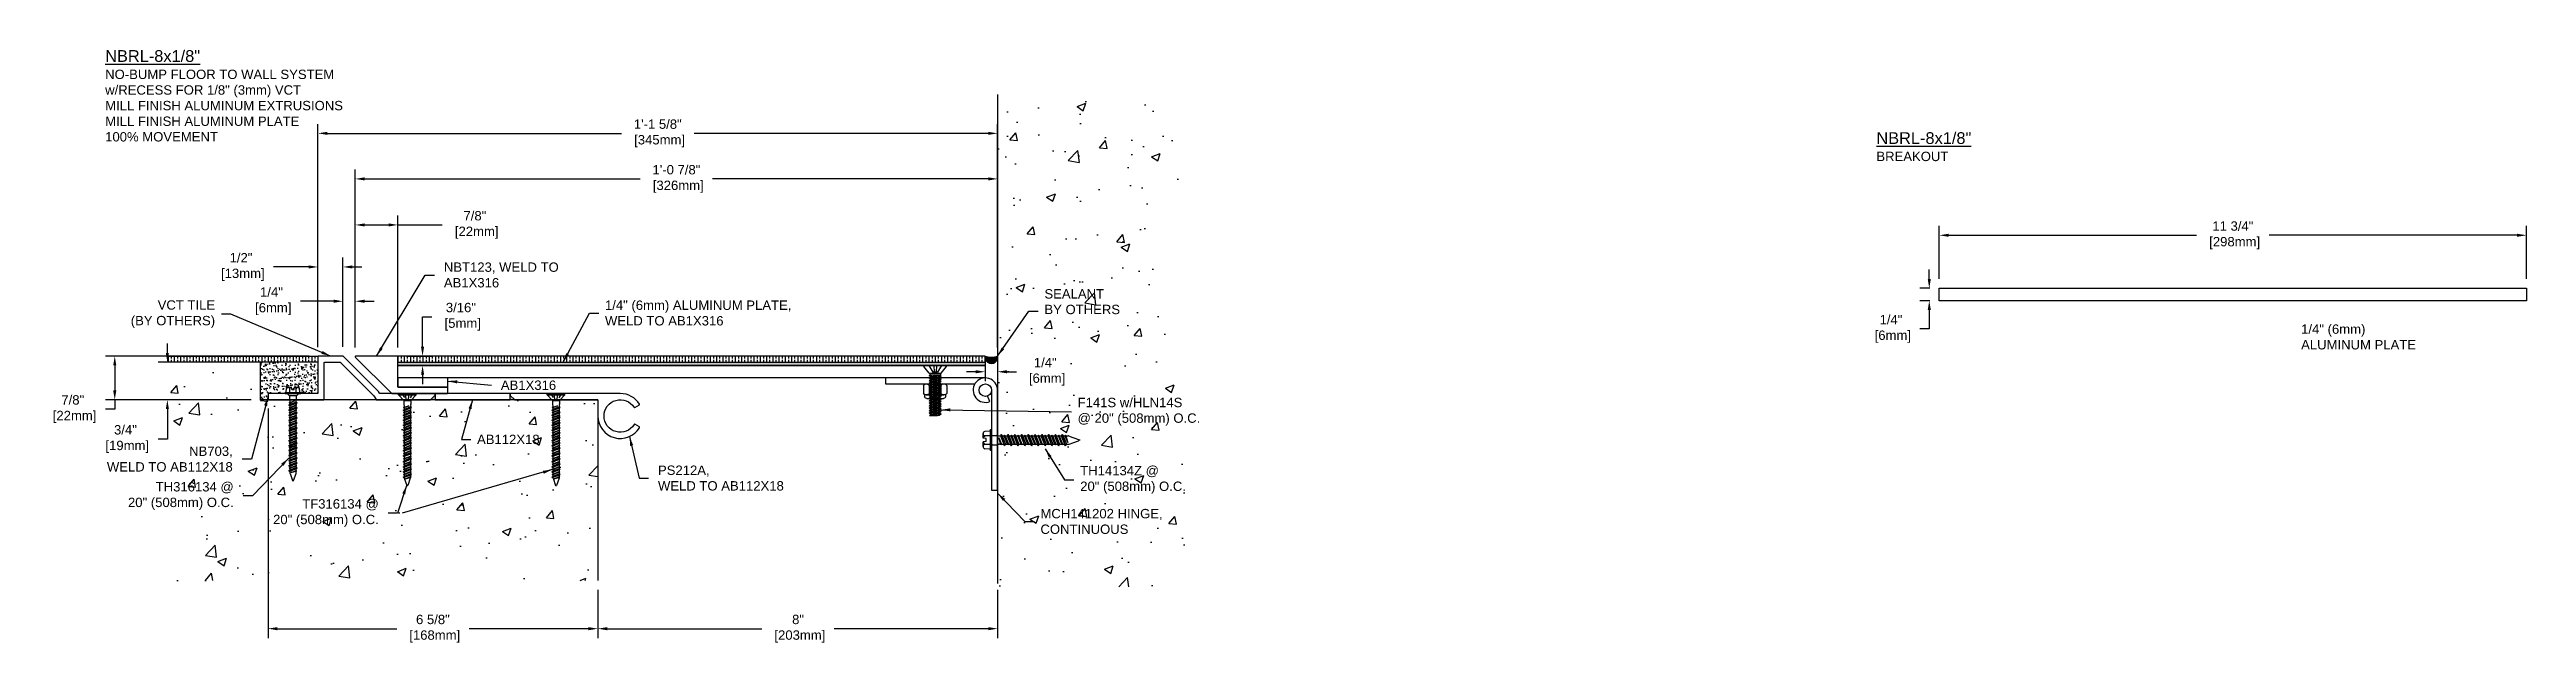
# Model space of a CAD drawing. Header units: inches. Extents: x -3.1 to 46.4, y -1.4 to 10.6.
import ezdxf

# ---------------------------------------------------------------- set-up
doc = ezdxf.new("R2010")
doc.units = ezdxf.units.IN
doc.header["$MEASUREMENT"] = 0
doc.linetypes.add('DASHED', pattern=[0.75, 0.5, -0.25])
for name, color, linetype in [('Anchors', 4, 'Continuous'), ('Conditions', 1, 'Continuous'), ('Dimensions', 3, 'Continuous'), ('Metals', 7, 'Continuous'), ('Text', 2, 'Continuous')]:
    doc.layers.add(name, color=color, linetype=linetype)
doc.styles.add('ARIAL', font='arial.ttf')
doc.styles.get("Standard").update_dxf_attribs({"font": 'arial.ttf'})
doc.dimstyles.new('Arial', dxfattribs={"dimtxt": 0.1875, "dimasz": 0.1875, "dimexe": 0.1875, "dimexo": 0.1875, "dimgap": 0.1875, "dimtad": 0, "dimtih": 1, "dimtoh": 1, "dimdec": 4, "dimzin": 0, "dimdsep": 46, "dimlunit": 4, "dimtxsty": 'ARIAL', "dimcen": 0.1875, "dimadec": 0, "dimazin": 0, "dimtfac": 1, "dimtdec": 4, "dimtofl": 0, "dimtmove": 0, "dimatfit": 3, "dimfxl": 0, "dimfrac": 2, "dimtolj": 1, "dimtzin": 0, "dimarcsym": 0})

msp = doc.modelspace()

# ---------------------------------------------------------------- texts
at = {"layer": 'Text', "char_height": 0.1875, "style": 'ARIAL'}
for s, insert, width, attachment_point in [('{\\H1.25x;\\LNBRL-8x1/8"\\P}NO-BUMP FLOOR TO WALL SYSTEM\\Pw/RECESS FOR 1/8" (3mm) VCT \\PMILL FINISH ALUMINUM EXTRUSIONS\\PMILL FINISH ALUMINUM PLATE\\P100% MOVEMENT', (-2.00466, 10.6156), 7.5157046, 1), ('{\\H1.25x;\\LNBRL-8x1/8"\\P}BREAKOUT', (33.43944, 8.97284), 7.5157046, 1), ('NBT123, WELD TO\\PAB1X316', (4.77292, 6.11432), 3.71707, 4), ('VCT TILE{\\A1;\\P(BY OTHERS)}', (0.19533, 5.32992), 3.2442785, 6), ('1/4" (6mm) ALUMINUM PLATE,\\PWELD TO AB1X316', (7.99697, 5.35281), 3.7766462, 4), ('AB1X316', (5.91315, 3.90758), 2.3515419, 4), ('\\A1;NB703,\\PWELD TO AB112X18', (0.54826, 2.42938), 3.3329631, 6), ('\\A1;AB112X18', (5.43691, 2.82278), 3.129799, 4), ('\\A1;PS212A,\\PWELD TO AB112X18', (9.05776, 2.04911), 3.5385649, 4), ('TH316134 @\\P20" (508mm) O.C.', (0.5677, 1.69093), 2.3679874, 6), ('TF316134 @\\P20" (508mm) O.C.', (3.47096, 1.34879), 3.1226208, 6)]:
    msp.add_mtext(s, dxfattribs=dict(at, insert=insert, width=width, attachment_point=attachment_point))
at = {"layer": 'Text', "char_height": 0.1875, "attachment_point": 4, "style": 'ARIAL'}
for s, insert in [('\\A1;SEALANT\\PBY OTHERS', (16.79092, 5.57968)), ('1/4" (6mm)\\PALUMINUM PLATE', (41.93921, 4.87373)), ('F141S w/HLN14S\\P@ 20" (508mm) O.C.', (17.45516, 3.37802)), ('TH14134Z @\\P20" (508mm) O.C.', (17.50693, 2.01393)), ('MCH141202 HINGE,\\PCONTINUOUS', (16.71139, 1.18044))]:
    msp.add_mtext(s, dxfattribs=dict(at, insert=insert))

# ---------------------------------------------------------------- blocks, each defined once
blk = doc.blocks.new('*D11')
at = {"layer": 'Defpoints', "color": 0}
for p in [(2.754, 6.276), (2.254, 4.482), (2.754, 4.492)]:
    blk.add_point(p, dxfattribs=at)
at = {"layer": 'Dimensions', "color": 0, "lineweight": -2}
for p, q in [((2.254, 4.67), (2.254, 6.464)), ((2.754, 4.68), (2.754, 6.464)), ((2.067, 6.276), (1.366, 6.276)), ((2.942, 6.276), (3.129, 6.276))]:
    blk.add_line(p, q, dxfattribs=at)
at = {"layer": 'Dimensions', "color": 0}
for points in [[(2.067, 6.307), (2.067, 6.245), (2.254, 6.276)], [(2.942, 6.307), (2.942, 6.245), (2.754, 6.276)]]:
    blk.add_solid(points, dxfattribs=at)
at = {"layer": 'Dimensions', "color": 0, "insert": (0.714, 6.276), "char_height": 0.1875, "attachment_point": 5, "style": 'ARIAL'}
blk.add_mtext('\\A1;1/2"\\P [13mm]', dxfattribs=at)
blk = doc.blocks.new('*D12')
at = {"layer": 'Defpoints', "color": 0}
for p in [(7.854, 0), (15.854, 0), (15.854, -0.965)]:
    blk.add_point(p, dxfattribs=at)
at = {"layer": 'Dimensions', "color": 0, "lineweight": -2}
for p, q in [((7.854, -0.188), (7.854, -1.153)), ((15.854, -0.188), (15.854, -1.153)), ((8.041, -0.965), (11.136, -0.965)), ((15.666, -0.965), (12.586, -0.965))]:
    blk.add_line(p, q, dxfattribs=at)
at = {"layer": 'Dimensions', "color": 0}
for points in [[(8.041, -0.934), (8.041, -0.997), (7.854, -0.965)], [(15.666, -0.934), (15.666, -0.997), (15.854, -0.965)]]:
    blk.add_solid(points, dxfattribs=at)
at = {"layer": 'Dimensions', "color": 0, "insert": (11.861, -0.965), "char_height": 0.1875, "attachment_point": 5, "style": 'ARIAL'}
blk.add_mtext('\\A1;8"\\P [203mm]', dxfattribs=at)
blk = doc.blocks.new('*D13')
at = {"layer": 'Defpoints', "color": 0}
for p in [(3.839, 4.492), (4.347, 4.492), (3.854, 4.305)]:
    blk.add_point(p, dxfattribs=at)
at = {"layer": 'Dimensions', "color": 0, "lineweight": -2}
for p, q in [((4.347, 4.68), (4.347, 5.279)), ((4.347, 5.279), (4.534, 5.279)), ((4.026, 4.492), (4.534, 4.492)), ((4.041, 4.305), (4.534, 4.305)), ((4.347, 4.117), (4.347, 3.93))]:
    blk.add_line(p, q, dxfattribs=at)
at = {"layer": 'Dimensions', "color": 0}
for points in [[(4.316, 4.68), (4.378, 4.68), (4.347, 4.492)], [(4.316, 4.117), (4.378, 4.117), (4.347, 4.305)]]:
    blk.add_solid(points, dxfattribs=at)
at = {"layer": 'Dimensions', "color": 0, "insert": (5.114, 5.279), "char_height": 0.1875, "attachment_point": 5, "style": 'ARIAL'}
blk.add_mtext('\\A1;3/16"\\P [5mm]', dxfattribs=at)
blk = doc.blocks.new('*D14')
at = {"layer": 'Defpoints', "color": 0}
for p in [(15.854, 8.95), (2.254, 4.482), (15.854, 4.477)]:
    blk.add_point(p, dxfattribs=at)
at = {"layer": 'Dimensions', "color": 0, "lineweight": -2}
for p, q in [((2.254, 4.67), (2.254, 9.137)), ((2.442, 8.95), (8.329, 8.95)), ((15.666, 8.95), (9.779, 8.95)), ((15.854, 4.665), (15.854, 9.137))]:
    blk.add_line(p, q, dxfattribs=at)
at = {"layer": 'Dimensions', "color": 0}
for points in [[(2.442, 8.981), (2.442, 8.919), (2.254, 8.95)], [(15.666, 8.981), (15.666, 8.919), (15.854, 8.95)]]:
    blk.add_solid(points, dxfattribs=at)
at = {"layer": 'Dimensions', "color": 0, "insert": (9.054, 8.95), "char_height": 0.1875, "attachment_point": 5, "style": 'ARIAL'}
blk.add_mtext('\\A1;1\'-1 5/8"\\P [345mm]', dxfattribs=at)
blk = doc.blocks.new('A$C63CB1885')
for p, q in [((-0.176, 0), (-0.175, 0.018)), ((-0.176, 0), (0.176, 0)), ((-0.176, 0), (-0.07, -0.113)), ((-0.163, 0.029), (0.163, 0.029)), ((0.07, -0.113), (0.176, 0)), ((0.176, 0), (0.175, 0.018)), ((-0.086, -0.302), (0.086, -0.251)), ((-0.086, -0.302), (-0.062, -0.289)), ((-0.086, -0.302), (-0.062, -0.315)), ((-0.086, -0.403), (0.086, -0.353)), ((-0.086, -0.403), (-0.062, -0.391)), ((-0.086, -0.403), (-0.062, -0.416)), ((-0.086, -0.505), (0.086, -0.454)), ((-0.086, -0.505), (-0.062, -0.492)), ((-0.074, -0.251), (0.032, -0.215)), ((-0.074, -0.251), (-0.062, -0.245)), ((-0.074, -0.251), (-0.062, -0.257)), ((-0.074, -0.353), (0.074, -0.302)), ((-0.074, -0.353), (-0.062, -0.346)), ((-0.074, -0.353), (-0.062, -0.359)), ((-0.074, -0.454), (0.074, -0.403)), ((-0.074, -0.454), (-0.062, -0.448)), ((-0.074, -0.454), (-0.062, -0.46)), ((-0.07, -0.113), (0.07, -0.113)), ((-0.07, -0.113), (-0.07, -0.18)), ((-0.069, -0.189), (-0.063, -0.215)), ((-0.062, -0.245), (0.032, -0.215)), ((0.032, -0.215), (-0.062, -0.257)), ((-0.062, -0.225), (-0.062, -0.245)), ((0.062, -0.238), (-0.062, -0.289)), ((-0.062, -0.257), (-0.062, -0.289)), ((0.062, -0.264), (-0.062, -0.315)), ((-0.062, -0.346), (0.062, -0.296)), ((0.062, -0.308), (-0.062, -0.359)), ((-0.062, -0.315), (-0.062, -0.346)), ((0.062, -0.34), (-0.062, -0.391)), ((-0.062, -0.359), (-0.062, -0.391)), ((0.062, -0.366), (-0.062, -0.416)), ((-0.062, -0.448), (0.062, -0.397)), ((0.062, -0.41), (-0.062, -0.46)), ((-0.062, -0.416), (-0.062, -0.448)), ((0.062, -0.441), (-0.062, -0.492)), ((-0.062, -0.46), (-0.062, -0.492)), ((0.062, -0.467), (-0.062, -0.518)), ((0.062, -0.225), (0.062, -0.238)), ((0.086, -0.251), (0.062, -0.238)), ((0.086, -0.251), (0.062, -0.264)), ((0.062, -0.264), (0.062, -0.296)), ((0.074, -0.302), (0.062, -0.296)), ((0.074, -0.302), (0.062, -0.308)), ((0.062, -0.308), (0.062, -0.34)), ((0.086, -0.353), (0.062, -0.34)), ((0.086, -0.353), (0.062, -0.366)), ((0.062, -0.366), (0.062, -0.397)), ((0.074, -0.403), (0.062, -0.397)), ((0.074, -0.403), (0.062, -0.41)), ((0.062, -0.41), (0.062, -0.441)), ((0.086, -0.454), (0.062, -0.441)), ((0.086, -0.454), (0.062, -0.467)), ((0.062, -0.467), (0.062, -0.499)), ((0.069, -0.189), (0.063, -0.215)), ((0.07, -0.113), (0.07, -0.18)), ((-0.086, -0.505), (-0.062, -0.518)), ((-0.086, -0.607), (0.086, -0.556)), ((-0.086, -0.607), (-0.062, -0.594)), ((-0.086, -0.607), (-0.062, -0.619)), ((-0.086, -0.708), (0.086, -0.657)), ((-0.086, -0.708), (-0.062, -0.695)), ((-0.086, -0.708), (-0.062, -0.721)), ((-0.086, -0.81), (0.086, -0.759)), ((-0.086, -0.81), (-0.062, -0.797)), ((-0.086, -0.81), (-0.062, -0.823)), ((-0.086, -0.911), (0.086, -0.86)), ((-0.086, -0.911), (-0.062, -0.898)), ((-0.086, -0.911), (-0.062, -0.924)), ((-0.086, -1.013), (0.086, -0.962)), ((-0.074, -0.556), (0.074, -0.505)), ((-0.074, -0.556), (-0.062, -0.55)), ((-0.074, -0.556), (-0.062, -0.562)), ((-0.074, -0.657), (0.074, -0.607)), ((-0.074, -0.657), (-0.062, -0.651)), ((-0.074, -0.657), (-0.062, -0.664)), ((-0.074, -0.759), (0.074, -0.708)), ((-0.074, -0.759), (-0.062, -0.753)), ((-0.074, -0.759), (-0.062, -0.765)), ((-0.074, -0.86), (0.074, -0.81)), ((-0.074, -0.86), (-0.062, -0.854)), ((-0.074, -0.86), (-0.062, -0.867)), ((-0.074, -0.962), (0.074, -0.911)), ((-0.074, -0.962), (-0.062, -0.956)), ((-0.074, -0.962), (-0.062, -0.968)), ((-0.062, -0.55), (0.062, -0.499)), ((0.062, -0.511), (-0.062, -0.562)), ((-0.062, -0.518), (-0.062, -0.55)), ((0.062, -0.543), (-0.062, -0.594)), ((-0.062, -0.562), (-0.062, -0.594)), ((0.062, -0.569), (-0.062, -0.619)), ((-0.062, -0.651), (0.062, -0.6)), ((0.062, -0.613), (-0.062, -0.664)), ((-0.062, -0.619), (-0.062, -0.651)), ((0.062, -0.644), (-0.062, -0.695)), ((-0.062, -0.664), (-0.062, -0.695)), ((0.062, -0.67), (-0.062, -0.721)), ((-0.062, -0.753), (0.062, -0.702)), ((0.062, -0.714), (-0.062, -0.765)), ((-0.062, -0.721), (-0.062, -0.753)), ((0.062, -0.746), (-0.062, -0.797)), ((-0.062, -0.765), (-0.062, -0.797)), ((0.062, -0.772), (-0.062, -0.823)), ((-0.062, -0.854), (0.062, -0.804)), ((0.062, -0.816), (-0.062, -0.867)), ((-0.062, -0.823), (-0.062, -0.854)), ((0.062, -0.848), (-0.062, -0.898)), ((-0.062, -0.867), (-0.062, -0.898)), ((0.062, -0.873), (-0.062, -0.924)), ((-0.062, -0.956), (0.062, -0.905)), ((0.062, -0.917), (-0.062, -0.968)), ((-0.062, -0.924), (-0.062, -0.956)), ((0.062, -0.949), (-0.062, -1)), ((-0.062, -0.968), (-0.062, -1)), ((0.062, -0.975), (-0.062, -1.026)), ((0.074, -0.505), (0.062, -0.499)), ((0.074, -0.505), (0.062, -0.511)), ((0.062, -0.511), (0.062, -0.543)), ((0.086, -0.556), (0.062, -0.543)), ((0.086, -0.556), (0.062, -0.569)), ((0.062, -0.569), (0.062, -0.6)), ((0.074, -0.607), (0.062, -0.6)), ((0.074, -0.607), (0.062, -0.613)), ((0.062, -0.613), (0.062, -0.644)), ((0.086, -0.657), (0.062, -0.644)), ((0.086, -0.657), (0.062, -0.67)), ((0.062, -0.67), (0.062, -0.702)), ((0.074, -0.708), (0.062, -0.702)), ((0.074, -0.708), (0.062, -0.714)), ((0.062, -0.714), (0.062, -0.746)), ((0.086, -0.759), (0.062, -0.746)), ((0.086, -0.759), (0.062, -0.772)), ((0.062, -0.772), (0.062, -0.804)), ((0.074, -0.81), (0.062, -0.804)), ((0.074, -0.81), (0.062, -0.816)), ((0.062, -0.816), (0.062, -0.848)), ((0.086, -0.86), (0.062, -0.848)), ((0.086, -0.86), (0.062, -0.873)), ((0.062, -0.873), (0.062, -0.905)), ((0.074, -0.911), (0.062, -0.905)), ((0.074, -0.911), (0.062, -0.917)), ((0.062, -0.917), (0.062, -0.949)), ((0.086, -0.962), (0.062, -0.949)), ((0.086, -0.962), (0.062, -0.975)), ((0.062, -0.975), (0.062, -1.007)), ((-0.086, -1.013), (-0.062, -1)), ((-0.086, -1.013), (-0.062, -1.026)), ((-0.086, -1.114), (0.086, -1.064)), ((-0.086, -1.114), (-0.062, -1.101)), ((-0.086, -1.114), (-0.062, -1.127)), ((-0.086, -1.222), (0.086, -1.171)), ((-0.086, -1.222), (-0.062, -1.209)), ((-0.086, -1.222), (-0.062, -1.235)), ((-0.086, -1.332), (0.086, -1.282)), ((-0.086, -1.332), (-0.062, -1.319)), ((-0.086, -1.332), (-0.062, -1.345)), ((-0.086, -1.438), (0.086, -1.387)), ((-0.086, -1.438), (-0.062, -1.425)), ((-0.086, -1.438), (-0.062, -1.451)), ((-0.074, -1.064), (0.074, -1.013)), ((-0.074, -1.064), (-0.062, -1.057)), ((-0.074, -1.064), (-0.062, -1.07)), ((-0.074, -1.171), (0.074, -1.121)), ((-0.074, -1.171), (-0.062, -1.165)), ((-0.074, -1.171), (-0.062, -1.178)), ((-0.074, -1.282), (0.074, -1.231)), ((-0.074, -1.282), (-0.062, -1.275)), ((-0.074, -1.282), (-0.062, -1.288)), ((-0.074, -1.387), (0.074, -1.336)), ((-0.074, -1.387), (-0.062, -1.381)), ((-0.074, -1.387), (-0.062, -1.393)), ((-0.074, -1.489), (0.074, -1.439)), ((-0.074, -1.489), (-0.062, -1.483)), ((-0.062, -1.057), (0.062, -1.007)), ((0.062, -1.019), (-0.062, -1.07)), ((-0.062, -1.026), (-0.062, -1.057)), ((0.062, -1.051), (-0.062, -1.101)), ((-0.062, -1.07), (-0.062, -1.101)), ((0.062, -1.077), (-0.062, -1.127)), ((-0.062, -1.165), (0.062, -1.115)), ((0.062, -1.127), (-0.062, -1.178)), ((-0.062, -1.127), (-0.062, -1.165)), ((0.062, -1.159), (-0.062, -1.209)), ((-0.062, -1.178), (-0.062, -1.209)), ((0.062, -1.184), (-0.062, -1.235)), ((-0.062, -1.275), (0.062, -1.225)), ((-0.062, -1.235), (-0.062, -1.275)), ((0.062, -1.237), (-0.062, -1.288)), ((0.062, -1.269), (-0.062, -1.319)), ((-0.062, -1.288), (-0.062, -1.319)), ((0.062, -1.295), (-0.062, -1.345)), ((-0.062, -1.381), (0.062, -1.33)), ((0.062, -1.343), (-0.062, -1.393)), ((-0.062, -1.345), (-0.062, -1.381)), ((0.062, -1.374), (-0.062, -1.425)), ((-0.062, -1.393), (-0.062, -1.425)), ((0.062, -1.4), (-0.062, -1.451)), ((-0.062, -1.483), (0.062, -1.433)), ((0.062, -1.445), (-0.062, -1.496)), ((-0.062, -1.451), (-0.062, -1.483)), ((0.062, -1.477), (-0.062, -1.527)), ((0.074, -1.013), (0.062, -1.007)), ((0.074, -1.013), (0.062, -1.019)), ((0.062, -1.019), (0.062, -1.051)), ((0.086, -1.064), (0.062, -1.051)), ((0.086, -1.064), (0.062, -1.077)), ((0.062, -1.077), (0.062, -1.115)), ((0.074, -1.121), (0.062, -1.115)), ((0.074, -1.121), (0.062, -1.127)), ((0.062, -1.127), (0.062, -1.159)), ((0.086, -1.171), (0.062, -1.159)), ((0.086, -1.171), (0.062, -1.184)), ((0.062, -1.184), (0.062, -1.225)), ((0.074, -1.231), (0.062, -1.225)), ((0.074, -1.231), (0.062, -1.237)), ((0.062, -1.237), (0.062, -1.269)), ((0.086, -1.282), (0.062, -1.269)), ((0.086, -1.282), (0.062, -1.295)), ((0.062, -1.295), (0.062, -1.33)), ((0.074, -1.336), (0.062, -1.33)), ((0.074, -1.336), (0.062, -1.343)), ((0.062, -1.343), (0.062, -1.374)), ((0.086, -1.387), (0.062, -1.374)), ((0.086, -1.387), (0.062, -1.4)), ((0.062, -1.4), (0.062, -1.433)), ((0.074, -1.439), (0.062, -1.433)), ((0.074, -1.439), (0.062, -1.445)), ((0.062, -1.445), (0.062, -1.477)), ((0.086, -1.489), (0.062, -1.477)), ((-0.086, -1.54), (0.086, -1.489)), ((-0.086, -1.54), (-0.062, -1.527)), ((-0.086, -1.54), (-0.062, -1.553)), ((-0.086, -1.643), (0.086, -1.592)), ((-0.086, -1.643), (-0.062, -1.63)), ((-0.086, -1.643), (-0.062, -1.655)), ((-0.074, -1.489), (-0.062, -1.496)), ((-0.074, -1.592), (0.074, -1.541)), ((-0.074, -1.592), (-0.062, -1.586)), ((-0.074, -1.592), (-0.062, -1.598)), ((-0.062, -1.496), (-0.062, -1.527)), ((0.062, -1.502), (-0.062, -1.553)), ((-0.062, -1.586), (0.062, -1.535)), ((0.062, -1.547), (-0.062, -1.598)), ((-0.062, -1.553), (-0.062, -1.586)), ((0.062, -1.579), (-0.062, -1.63)), ((-0.062, -1.598), (-0.062, -1.63)), ((0.062, -1.605), (-0.062, -1.655)), ((-0.06, -1.668), (-0.01, -1.81)), ((-0.034, -1.679), (0.062, -1.636)), ((-0.034, -1.679), (0.074, -1.643)), ((0.062, -1.649), (-0.034, -1.679)), ((0.06, -1.668), (0.01, -1.81)), ((0.086, -1.489), (0.062, -1.502)), ((0.062, -1.502), (0.062, -1.535)), ((0.074, -1.541), (0.062, -1.535)), ((0.074, -1.541), (0.062, -1.547)), ((0.062, -1.547), (0.062, -1.579)), ((0.086, -1.592), (0.062, -1.579)), ((0.086, -1.592), (0.062, -1.605)), ((0.062, -1.605), (0.062, -1.652)), ((0.074, -1.643), (0.062, -1.636)), ((0.074, -1.643), (0.062, -1.649))]:
    blk.add_line(p, q)
at = {"linetype": 'DASHED', "ltscale": 0.025}
for p, q in [((-0.113, 0.029), (-0.024, -0.106)), ((-0.024, -0.106), (-0.031, 0.028)), ((0.024, -0.106), (0.031, 0.029)), ((0.112, 0.029), (0.024, -0.106)), ((-0.024, -0.106), (0.024, -0.106))]:
    blk.add_line(p, q, dxfattribs=at)
for centre, radius, start, end in [((-0.163, 0.017), 0.0112, 90, 175), ((0.163, 0.017), 0.0112, 5, 90), ((-0.023, -0.18), 0.0465, 180, 191.9357), ((-0.109, -0.225), 0.0465, 0, 11.9357), ((0.109, -0.225), 0.0465, 168.0643, 180), ((0.023, -0.18), 0.0465, 348.0643, 0), ((-0.016, -1.652), 0.0465, 183.9476, 199.3058), ((0, -1.806), 0.0106, 204.1001, 335.8999), ((0.016, -1.652), 0.0465, 340.6942, 0)]:
    blk.add_arc(centre, radius, start, end)
blk = doc.blocks.new('TF316134')
blk.add_blockref('A$C63CB1885', (0, -0.0285))
blk = doc.blocks.new('TH316134')
for p, q in [((-0.157, 0.019), (0.157, 0.019)), ((-0.157, 0), (-0.157, 0.019)), ((-0.157, 0), (0.157, 0)), ((-0.135, 0.029), (-0.129, 0.1)), ((-0.115, 0), (-0.07, -0.045)), ((-0.097, 0.127), (-0.027, 0.127)), ((-0.065, 0.019), (-0.065, 0.1)), ((-0.023, 0.083), (-0.027, 0.127)), ((-0.023, 0.083), (0.023, 0.083)), ((0.023, 0.083), (0.027, 0.127)), ((0.027, 0.127), (0.097, 0.127)), ((0.064, 0.019), (0.064, 0.1)), ((0.115, 0), (0.07, -0.045)), ((0.135, 0.029), (0.129, 0.1)), ((0.157, 0.019), (0.157, 0)), ((-0.086, -0.234), (0.086, -0.184)), ((-0.086, -0.336), (0.086, -0.285)), ((-0.086, -0.437), (0.086, -0.387)), ((-0.086, -0.539), (0.086, -0.488)), ((-0.074, -0.184), (0.032, -0.147)), ((-0.074, -0.285), (0.074, -0.234)), ((-0.074, -0.387), (0.074, -0.336)), ((-0.074, -0.488), (0.074, -0.437)), ((0.032, -0.147), (-0.062, -0.19)), ((-0.062, -0.177), (0.032, -0.147)), ((0.062, -0.171), (-0.062, -0.221)), ((0.062, -0.197), (-0.062, -0.247)), ((-0.062, -0.279), (0.062, -0.228)), ((0.062, -0.241), (-0.062, -0.291)), ((0.062, -0.272), (-0.062, -0.323)), ((0.062, -0.298), (-0.062, -0.349)), ((-0.062, -0.381), (0.062, -0.33)), ((0.062, -0.342), (-0.062, -0.393)), ((0.062, -0.374), (-0.062, -0.425)), ((0.062, -0.4), (-0.062, -0.45)), ((-0.062, -0.482), (0.062, -0.431)), ((0.062, -0.444), (-0.062, -0.494)), ((0.062, -0.475), (-0.062, -0.526)), ((-0.086, -0.641), (0.086, -0.59)), ((-0.086, -0.742), (0.086, -0.691)), ((-0.086, -0.844), (0.086, -0.793)), ((-0.086, -0.945), (0.086, -0.895)), ((-0.074, -0.59), (0.074, -0.539)), ((-0.074, -0.691), (0.074, -0.641)), ((-0.074, -0.793), (0.074, -0.742)), ((-0.074, -0.895), (0.074, -0.844)), ((-0.074, -0.996), (0.074, -0.945)), ((0.062, -0.501), (-0.062, -0.552)), ((-0.062, -0.584), (0.062, -0.533)), ((0.062, -0.545), (-0.062, -0.596)), ((0.062, -0.577), (-0.062, -0.628)), ((0.062, -0.603), (-0.062, -0.654)), ((-0.062, -0.685), (0.062, -0.634)), ((0.062, -0.647), (-0.062, -0.698)), ((0.062, -0.678), (-0.062, -0.729)), ((0.062, -0.704), (-0.062, -0.755)), ((-0.062, -0.787), (0.062, -0.736)), ((0.062, -0.748), (-0.062, -0.799)), ((0.062, -0.78), (-0.062, -0.831)), ((0.062, -0.806), (-0.062, -0.857)), ((-0.062, -0.888), (0.062, -0.838)), ((0.062, -0.85), (-0.062, -0.901)), ((0.062, -0.882), (-0.062, -0.932)), ((0.062, -0.907), (-0.062, -0.958)), ((-0.062, -0.99), (0.062, -0.939)), ((0.062, -0.951), (-0.062, -1.002)), ((0.062, -0.983), (-0.062, -1.034)), ((-0.086, -1.047), (0.086, -0.996)), ((-0.086, -1.141), (0.086, -1.09)), ((-0.086, -1.242), (0.086, -1.191)), ((-0.086, -1.344), (0.086, -1.293)), ((-0.086, -1.445), (0.086, -1.395)), ((-0.074, -1.09), (0.074, -1.039)), ((-0.074, -1.191), (0.074, -1.141)), ((-0.074, -1.293), (0.074, -1.242)), ((-0.074, -1.395), (0.074, -1.344)), ((-0.074, -1.496), (0.074, -1.445)), ((0.062, -1.009), (-0.062, -1.06)), ((-0.062, -1.084), (0.062, -1.033)), ((0.062, -1.045), (-0.062, -1.096)), ((0.062, -1.077), (-0.062, -1.128)), ((0.062, -1.103), (-0.062, -1.154)), ((-0.062, -1.185), (0.062, -1.134)), ((0.062, -1.147), (-0.062, -1.198)), ((0.062, -1.178), (-0.062, -1.229)), ((0.062, -1.204), (-0.062, -1.255)), ((-0.062, -1.287), (0.062, -1.236)), ((0.062, -1.248), (-0.062, -1.299)), ((0.062, -1.28), (-0.062, -1.331)), ((0.062, -1.306), (-0.062, -1.357)), ((-0.062, -1.388), (0.062, -1.338)), ((0.062, -1.35), (-0.062, -1.401)), ((0.062, -1.382), (-0.062, -1.432)), ((0.062, -1.407), (-0.062, -1.458)), ((-0.062, -1.49), (0.062, -1.439)), ((0.062, -1.451), (-0.062, -1.502)), ((0.062, -1.483), (-0.062, -1.534)), ((-0.086, -1.547), (0.086, -1.496)), ((0.062, -1.509), (-0.062, -1.56)), ((-0.034, -1.584), (0.062, -1.541)), ((-0.034, -1.584), (0.074, -1.547)), ((0.062, -1.553), (-0.034, -1.584))]:
    blk.add_line(p, q)
blk.add_lwpolyline([(0.07, -0.045), (-0.07, -0.045), (-0.07, -0.112, 0.052126), (-0.069, -0.122), (-0.063, -0.148, -0.052126), (-0.062, -0.157), (-0.062, -0.177), (-0.074, -0.184), (-0.062, -0.19), (-0.062, -0.221), (-0.086, -0.234), (-0.062, -0.247), (-0.062, -0.279), (-0.074, -0.285), (-0.062, -0.291), (-0.062, -0.323), (-0.086, -0.336), (-0.062, -0.349), (-0.062, -0.381), (-0.074, -0.387), (-0.062, -0.393), (-0.062, -0.425), (-0.086, -0.437), (-0.062, -0.45), (-0.062, -0.482), (-0.074, -0.488), (-0.062, -0.494), (-0.062, -0.526), (-0.086, -0.539), (-0.062, -0.552), (-0.062, -0.584), (-0.074, -0.59), (-0.062, -0.596), (-0.062, -0.628), (-0.086, -0.641), (-0.062, -0.654), (-0.062, -0.685), (-0.074, -0.691), (-0.062, -0.698), (-0.062, -0.729), (-0.086, -0.742), (-0.062, -0.755), (-0.062, -0.787), (-0.074, -0.793), (-0.062, -0.799), (-0.062, -0.831), (-0.086, -0.844), (-0.062, -0.857), (-0.062, -0.888), (-0.074, -0.895), (-0.062, -0.901), (-0.062, -0.932), (-0.086, -0.945), (-0.062, -0.958), (-0.062, -0.99), (-0.074, -0.996), (-0.062, -1.002), (-0.062, -1.034), (-0.086, -1.047), (-0.062, -1.06), (-0.062, -1.084), (-0.074, -1.09), (-0.062, -1.096), (-0.062, -1.128), (-0.086, -1.141), (-0.062, -1.154), (-0.062, -1.185), (-0.074, -1.191), (-0.062, -1.198), (-0.062, -1.229), (-0.086, -1.242), (-0.062, -1.255), (-0.062, -1.287), (-0.074, -1.293), (-0.062, -1.299), (-0.062, -1.331), (-0.086, -1.344), (-0.062, -1.357), (-0.062, -1.388), (-0.074, -1.395), (-0.062, -1.401), (-0.062, -1.432), (-0.086, -1.445), (-0.062, -1.458), (-0.062, -1.49), (-0.074, -1.496), (-0.062, -1.502), (-0.062, -1.534), (-0.086, -1.547), (-0.062, -1.56), (-0.062, -1.586, 0.084437), (-0.06, -1.601), (-0.01, -1.744, 0.648167), (0.01, -1.744), (0.06, -1.601, 0.084437), (0.062, -1.586), (0.062, -1.553), (0.074, -1.547), (0.062, -1.541), (0.062, -1.509), (0.086, -1.496), (0.062, -1.483), (0.062, -1.451), (0.074, -1.445), (0.062, -1.439), (0.062, -1.407), (0.086, -1.395), (0.062, -1.382), (0.062, -1.35), (0.074, -1.344), (0.062, -1.338), (0.062, -1.306), (0.086, -1.293), (0.062, -1.28), (0.062, -1.248), (0.074, -1.242), (0.062, -1.236), (0.062, -1.204), (0.086, -1.191), (0.062, -1.178), (0.062, -1.147), (0.074, -1.141), (0.062, -1.134), (0.062, -1.103), (0.086, -1.09), (0.062, -1.077), (0.062, -1.045), (0.074, -1.039), (0.062, -1.033), (0.062, -1.009), (0.086, -0.996), (0.062, -0.983), (0.062, -0.951), (0.074, -0.945), (0.062, -0.939), (0.062, -0.907), (0.086, -0.895), (0.062, -0.882), (0.062, -0.85), (0.074, -0.844), (0.062, -0.838), (0.062, -0.806), (0.086, -0.793), (0.062, -0.78), (0.062, -0.748), (0.074, -0.742), (0.062, -0.736), (0.062, -0.704), (0.086, -0.691), (0.062, -0.678), (0.062, -0.647), (0.074, -0.641), (0.062, -0.634), (0.062, -0.603), (0.086, -0.59), (0.062, -0.577), (0.062, -0.545), (0.074, -0.539), (0.062, -0.533), (0.062, -0.501), (0.086, -0.488), (0.062, -0.475), (0.062, -0.444), (0.074, -0.437), (0.062, -0.431), (0.062, -0.4), (0.086, -0.387), (0.062, -0.374), (0.062, -0.342), (0.074, -0.336), (0.062, -0.33), (0.062, -0.298), (0.086, -0.285), (0.062, -0.272), (0.062, -0.241), (0.074, -0.234), (0.062, -0.228), (0.062, -0.197), (0.086, -0.184), (0.062, -0.171), (0.062, -0.157, -0.052126), (0.063, -0.148), (0.069, -0.122, 0.052126), (0.07, -0.112)], format="xyb", close=True)
for centre, radius, start, end in [((-0.146, 0.03), 0.0112, 270, 355), ((-0.097, 0.095), 0.0327, 9.285, 170.715), ((0, 0.038), 0.0896, 107.4215, 136.0407), ((0, 0.038), 0.0896, 43.9593, 72.5785), ((0.097, 0.095), 0.0327, 9.285, 170.715), ((0.146, 0.03), 0.0112, 185, 270)]:
    blk.add_arc(centre, radius, start, end)
blk = doc.blocks.new('NB703')
at = {"linetype": 'Continuous', "flags": 128}
blk.add_lwpolyline([(-0.552, 0), (0.553, 0, 0.414214), (0.563, 0.01), (0.563, 0.74, -0.414214), (0.573, 0.75), (0.882, 0.75, -0.198912), (0.889, 0.747), (1.555, 0.08, -0.065543), (1.557, 0.078), (1.599, 0.005, 0.267949), (1.608, 0), (2.686, 0, 0.198912), (2.693, 0.003), (2.78, 0.09), (2.78, 0.115, 0.414214), (2.77, 0.125), (1.68, 0.125, -0.267949), (1.671, 0.13), (1.657, 0.155, 0.065543), (1.655, 0.157), (0.94, 0.872, 0.198912), (0.933, 0.875), (0.447, 0.875, 0.414214), (0.437, 0.865), (0.437, 0.135, -0.414214), (0.428, 0.125), (-0.552, 0.125, 0.414214), (-0.562, 0.115), (-0.562, 0.01, 0.414214)], format="xyb", close=True, dxfattribs=at)
blk = doc.blocks.new('*D15')
at = {"layer": 'Defpoints', "color": 0}
for p in [(3, 5.589), (2.754, 4.492), (3, 4.477)]:
    blk.add_point(p, dxfattribs=at)
at = {"layer": 'Dimensions', "color": 0, "lineweight": -2}
for p, q in [((2.567, 5.589), (1.902, 5.589)), ((2.754, 4.68), (2.754, 5.777)), ((3, 4.665), (3, 5.777)), ((3.188, 5.589), (3.375, 5.589))]:
    blk.add_line(p, q, dxfattribs=at)
at = {"layer": 'Dimensions', "color": 0}
for points in [[(2.567, 5.621), (2.567, 5.558), (2.754, 5.589)], [(3.188, 5.621), (3.188, 5.558), (3, 5.589)]]:
    blk.add_solid(points, dxfattribs=at)
at = {"layer": 'Dimensions', "color": 0, "insert": (1.323, 5.589), "char_height": 0.1875, "attachment_point": 5, "style": 'ARIAL'}
blk.add_mtext('\\A1;1/4"\\P [6mm]', dxfattribs=at)
blk = doc.blocks.new('*D16')
at = {"layer": 'Defpoints', "color": 0}
for p in [(1.254, 3.627), (7.854, 0), (7.854, -0.965)]:
    blk.add_point(p, dxfattribs=at)
at = {"layer": 'Dimensions', "color": 0, "lineweight": -2}
for p, q in [((1.254, 3.44), (1.254, -1.153)), ((7.854, -0.188), (7.854, -1.153)), ((1.442, -0.965), (3.829, -0.965)), ((7.666, -0.965), (5.279, -0.965))]:
    blk.add_line(p, q, dxfattribs=at)
at = {"layer": 'Dimensions', "color": 0}
for points in [[(1.442, -0.934), (1.442, -0.997), (1.254, -0.965)], [(7.666, -0.934), (7.666, -0.997), (7.854, -0.965)]]:
    blk.add_solid(points, dxfattribs=at)
at = {"layer": 'Dimensions', "color": 0, "insert": (4.554, -0.965), "char_height": 0.1875, "attachment_point": 5, "style": 'ARIAL'}
blk.add_mtext('\\A1;6 5/8"\\P [168mm]', dxfattribs=at)
blk = doc.blocks.new('*D17')
at = {"layer": 'Defpoints', "color": 0}
for p in [(3, 7.117), (3, 4.477), (3.854, 4.477)]:
    blk.add_point(p, dxfattribs=at)
at = {"layer": 'Dimensions', "color": 0, "lineweight": -2}
for p, q in [((3, 4.665), (3, 7.305)), ((3.188, 7.117), (3.666, 7.117)), ((3.854, 4.665), (3.854, 7.305)), ((3.854, 7.117), (4.742, 7.117))]:
    blk.add_line(p, q, dxfattribs=at)
at = {"layer": 'Dimensions', "color": 0}
for points in [[(3.188, 7.148), (3.188, 7.086), (3, 7.117)], [(3.666, 7.148), (3.666, 7.086), (3.854, 7.117)]]:
    blk.add_solid(points, dxfattribs=at)
at = {"layer": 'Dimensions', "color": 0, "insert": (5.394, 7.117), "char_height": 0.1875, "attachment_point": 5, "style": 'ARIAL'}
blk.add_mtext('\\A1;7/8"\\P [22mm]', dxfattribs=at)
blk = doc.blocks.new('*D18')
at = {"layer": 'Defpoints', "color": 0}
for p in [(3, 8.038), (3, 4.477), (15.854, 4.477)]:
    blk.add_point(p, dxfattribs=at)
at = {"layer": 'Dimensions', "color": 0, "lineweight": -2}
for p, q in [((3, 4.665), (3, 8.226)), ((3.188, 8.038), (8.702, 8.038)), ((15.666, 8.038), (10.152, 8.038)), ((15.854, 4.665), (15.854, 8.226))]:
    blk.add_line(p, q, dxfattribs=at)
at = {"layer": 'Dimensions', "color": 0}
for points in [[(3.188, 8.07), (3.188, 8.007), (3, 8.038)], [(15.666, 8.07), (15.666, 8.007), (15.854, 8.038)]]:
    blk.add_solid(points, dxfattribs=at)
at = {"layer": 'Dimensions', "color": 0, "insert": (9.427, 8.038), "char_height": 0.1875, "attachment_point": 5, "style": 'ARIAL'}
blk.add_mtext('\\A1;1\'-0 7/8"\\P [326mm]', dxfattribs=at)
blk = doc.blocks.new('PS212A')
at = {"linetype": 'Continuous', "flags": 128}
blk.add_lwpolyline([(0.45, 0.125), (-1.747, 0.125, 0.414214), (-1.757, 0.115), (-1.757, 0.094, 0.198912), (-1.754, 0.087), (-1.67, 0.003, 0.198912), (-1.663, 0), (-0.01, 0, -0.414214), (0, -0.01), (0, -0.325, 0.758338), (0.834, -0.559, 0.420887), (0.831, -0.545), (0.74, -0.492, 0.405496), (0.726, -0.496, -3.520953), (0.726, -0.154, 0.405496), (0.74, -0.158), (0.831, -0.105, 0.420887), (0.834, -0.091, 0.261868)], format="xyb", close=True, dxfattribs=at)
blk = doc.blocks.new('NBT123')
blk.add_lwpolyline([(-0.985, 0.61, 0.414214), (-1, 0.625), (-1.824, 0.625, 0.668179), (-1.834, 0.599), (-1.114, -0.121, 0.198912), (-1.104, -0.125), (0, -0.125, 0.414214), (0.015, -0.11), (0.015, -0.015, 0.414214), (0, 0), (-0.97, 0, -0.414214), (-0.985, 0.015)], format="xyb", close=True)
blk = doc.blocks.new('*D20')
at = {"layer": 'Defpoints', "color": 0}
for p in [(46.448, 6.91), (34.698, 5.849), (46.448, 5.849)]:
    blk.add_point(p, dxfattribs=at)
at = {"layer": 'Dimensions', "color": 0, "lineweight": -2}
for p, q in [((34.698, 6.037), (34.698, 7.097)), ((46.448, 6.037), (46.448, 7.097)), ((34.886, 6.91), (39.848, 6.91)), ((46.261, 6.91), (41.298, 6.91))]:
    blk.add_line(p, q, dxfattribs=at)
at = {"layer": 'Dimensions', "color": 0}
for points in [[(34.886, 6.941), (34.886, 6.879), (34.698, 6.91)], [(46.261, 6.941), (46.261, 6.879), (46.448, 6.91)]]:
    blk.add_solid(points, dxfattribs=at)
at = {"layer": 'Dimensions', "color": 0, "insert": (40.573, 6.91), "char_height": 0.1875, "attachment_point": 5, "style": 'ARIAL'}
blk.add_mtext('\\A1;11 3/4"\\P [298mm]', dxfattribs=at)
blk = doc.blocks.new('*D21')
at = {"layer": 'Defpoints', "color": 0}
for p in [(34.498, 5.599), (34.698, 5.849), (34.698, 5.599)]:
    blk.add_point(p, dxfattribs=at)
at = {"layer": 'Dimensions', "color": 0, "lineweight": -2}
for p, q in [((34.498, 6.037), (34.498, 6.224)), ((34.511, 5.849), (34.311, 5.849)), ((34.511, 5.599), (34.311, 5.599)), ((34.498, 5.037), (34.311, 5.037)), ((34.498, 5.412), (34.498, 5.037))]:
    blk.add_line(p, q, dxfattribs=at)
at = {"layer": 'Dimensions', "color": 0}
for points in [[(34.467, 6.037), (34.53, 6.037), (34.498, 5.849)], [(34.467, 5.412), (34.53, 5.412), (34.498, 5.599)]]:
    blk.add_solid(points, dxfattribs=at)
at = {"layer": 'Dimensions', "color": 0, "insert": (33.732, 5.037), "char_height": 0.1875, "attachment_point": 5, "style": 'ARIAL'}
blk.add_mtext('\\A1;1/4"\\P [6mm]', dxfattribs=at)
blk = doc.blocks.new('AB1X316')
at = {"layer": 'Metals'}
blk.add_lwpolyline([(-0.5, 0), (0.5, 0), (0.5, 0.1875), (-0.5, 0.1875)], close=True, dxfattribs=at)
blk = doc.blocks.new('MCH141202')
blk.add_line((0.227, 0.091), (0.116, 0.046))
for points in [[(-0.245, 0), (-0.245, -2), (-0.125, -2), (-0.125, -0.211)], [(0, 0.125), (2, 0.125), (2, 0.245), (0, 0.245)]]:
    blk.add_lwpolyline(points)
blk.add_circle((0, 0), 0.125)
blk.add_arc((0, 0), 0.245, 90, 21.7978)
at = {"flags": 3}
for tag, p in [('MANUFACTURER', (0.09, -0.641)), ('OPENWIDTH', (0.09, -0.974)), ('LENGTH', (0.09, -1.308)), ('FINISH', (0.09, -1.641)), ('GUDENP/N', (0.09, -1.974))]:
    blk.add_attdef(tag, p, '', height=0.2, dxfattribs=at)
blk = doc.blocks.new('F141S')
for p, q in [((-0.214, 0), (0.214, 0)), ((-0.128, 0), (-0.047, -0.137)), ((-0.025, 0), (-0.02, -0.137)), ((0.025, 0), (0.02, -0.137)), ((0.128, 0), (0.048, -0.137)), ((-0.119, -0.155), (-0.226, -0.024)), ((-0.119, -0.155), (0.119, -0.155)), ((-0.119, -0.2), (-0.108, -0.195)), ((-0.119, -0.2), (-0.068, -0.195)), ((-0.119, -0.2), (-0.085, -0.22)), ((-0.119, -0.25), (0.119, -0.225)), ((-0.119, -0.25), (-0.085, -0.23)), ((-0.119, -0.25), (-0.085, -0.27)), ((-0.119, -0.3), (0.119, -0.275)), ((-0.119, -0.3), (-0.085, -0.28)), ((-0.119, -0.3), (-0.085, -0.32)), ((-0.119, -0.35), (0.119, -0.325)), ((-0.119, -0.35), (-0.085, -0.33)), ((-0.119, -0.35), (-0.085, -0.37)), ((-0.119, -0.4), (0.119, -0.375)), ((-0.119, -0.4), (-0.085, -0.38)), ((-0.119, -0.4), (-0.085, -0.42)), ((-0.119, -0.45), (0.119, -0.425)), ((-0.119, -0.45), (-0.085, -0.43)), ((-0.119, -0.45), (-0.085, -0.47)), ((-0.119, -0.5), (0.119, -0.475)), ((-0.119, -0.5), (-0.085, -0.48)), ((-0.108, -0.155), (-0.108, -0.195)), ((0.108, -0.195), (-0.108, -0.195)), ((-0.085, -0.22), (0.085, -0.195)), ((-0.085, -0.23), (0.085, -0.205)), ((-0.085, -0.22), (-0.085, -0.23)), ((-0.085, -0.27), (0.085, -0.245)), ((-0.085, -0.28), (0.085, -0.255)), ((-0.085, -0.27), (-0.085, -0.28)), ((-0.085, -0.32), (0.085, -0.295)), ((-0.085, -0.33), (0.085, -0.305)), ((-0.085, -0.32), (-0.085, -0.33)), ((-0.085, -0.37), (0.085, -0.345)), ((-0.085, -0.38), (0.085, -0.355)), ((-0.085, -0.37), (-0.085, -0.38)), ((-0.085, -0.42), (0.085, -0.395)), ((-0.085, -0.43), (0.085, -0.405)), ((-0.085, -0.42), (-0.085, -0.43)), ((-0.085, -0.47), (0.085, -0.445)), ((-0.085, -0.48), (0.085, -0.455)), ((-0.085, -0.47), (-0.085, -0.48)), ((-0.085, -0.52), (0.085, -0.495)), ((0.048, -0.137), (-0.047, -0.137)), ((0.108, -0.195), (0.085, -0.205)), ((0.119, -0.225), (0.085, -0.205)), ((0.119, -0.225), (0.085, -0.245)), ((0.085, -0.245), (0.085, -0.255)), ((0.119, -0.275), (0.085, -0.255)), ((0.119, -0.275), (0.085, -0.295)), ((0.085, -0.295), (0.085, -0.305)), ((0.119, -0.325), (0.085, -0.305)), ((0.119, -0.325), (0.085, -0.345)), ((0.085, -0.345), (0.085, -0.355)), ((0.119, -0.375), (0.085, -0.355)), ((0.119, -0.375), (0.085, -0.395)), ((0.085, -0.395), (0.085, -0.405)), ((0.119, -0.425), (0.085, -0.405)), ((0.119, -0.425), (0.085, -0.445)), ((0.085, -0.445), (0.085, -0.455)), ((0.119, -0.475), (0.085, -0.455)), ((0.119, -0.475), (0.085, -0.495)), ((0.085, -0.495), (0.085, -0.505)), ((0.108, -0.155), (0.108, -0.195)), ((0.119, -0.155), (0.226, -0.024)), ((-0.119, -0.5), (-0.085, -0.52)), ((-0.119, -0.55), (0.119, -0.525)), ((-0.119, -0.55), (-0.085, -0.53)), ((-0.119, -0.55), (-0.085, -0.57)), ((-0.119, -0.6), (0.119, -0.575)), ((-0.119, -0.6), (-0.085, -0.58)), ((-0.119, -0.6), (-0.085, -0.62)), ((-0.119, -0.65), (0.119, -0.625)), ((-0.119, -0.65), (-0.085, -0.63)), ((-0.119, -0.65), (-0.085, -0.67)), ((-0.119, -0.7), (0.119, -0.675)), ((-0.119, -0.7), (-0.085, -0.68)), ((-0.119, -0.7), (-0.085, -0.72)), ((-0.119, -0.75), (0.119, -0.725)), ((-0.119, -0.75), (-0.085, -0.73)), ((-0.119, -0.75), (-0.085, -0.77)), ((-0.119, -0.8), (0.119, -0.775)), ((-0.119, -0.8), (-0.085, -0.78)), ((-0.119, -0.8), (-0.085, -0.82)), ((-0.119, -0.85), (0.119, -0.825)), ((-0.119, -0.85), (-0.085, -0.83)), ((-0.119, -0.85), (-0.085, -0.87)), ((-0.119, -0.9), (0.119, -0.875)), ((-0.119, -0.9), (-0.085, -0.88)), ((-0.119, -0.9), (-0.085, -0.92)), ((-0.119, -0.95), (0.119, -0.925)), ((-0.119, -0.95), (-0.085, -0.93)), ((-0.119, -0.95), (-0.085, -0.97)), ((-0.11, -1), (0.119, -0.975)), ((-0.11, -1), (-0.085, -0.98)), ((-0.085, -0.53), (0.085, -0.505)), ((-0.085, -0.52), (-0.085, -0.53)), ((-0.085, -0.57), (0.085, -0.545)), ((-0.085, -0.58), (0.085, -0.555)), ((-0.085, -0.57), (-0.085, -0.58)), ((-0.085, -0.62), (0.085, -0.595)), ((-0.085, -0.63), (0.085, -0.605)), ((-0.085, -0.62), (-0.085, -0.63)), ((-0.085, -0.67), (0.085, -0.645)), ((-0.085, -0.68), (0.085, -0.655)), ((-0.085, -0.67), (-0.085, -0.68)), ((-0.085, -0.72), (0.085, -0.695)), ((-0.085, -0.73), (0.085, -0.705)), ((-0.085, -0.72), (-0.085, -0.73)), ((-0.085, -0.77), (0.085, -0.745)), ((-0.085, -0.78), (0.085, -0.755)), ((-0.085, -0.77), (-0.085, -0.78)), ((-0.085, -0.82), (0.085, -0.795)), ((-0.085, -0.83), (0.085, -0.805)), ((-0.085, -0.82), (-0.085, -0.83)), ((-0.085, -0.87), (0.085, -0.845)), ((-0.085, -0.88), (0.085, -0.855)), ((-0.085, -0.87), (-0.085, -0.88)), ((-0.085, -0.92), (0.085, -0.895)), ((-0.085, -0.93), (0.085, -0.905)), ((-0.085, -0.92), (-0.085, -0.93)), ((-0.085, -0.97), (0.085, -0.945)), ((-0.085, -0.98), (0.085, -0.955)), ((-0.085, -0.97), (-0.085, -0.98)), ((0.119, -0.525), (0.085, -0.505)), ((0.119, -0.525), (0.085, -0.545)), ((0.085, -0.545), (0.085, -0.555)), ((0.119, -0.575), (0.085, -0.555)), ((0.119, -0.575), (0.085, -0.595)), ((0.085, -0.595), (0.085, -0.605)), ((0.119, -0.625), (0.085, -0.605)), ((0.119, -0.625), (0.085, -0.645)), ((0.085, -0.645), (0.085, -0.655)), ((0.119, -0.675), (0.085, -0.655)), ((0.119, -0.675), (0.085, -0.695)), ((0.085, -0.695), (0.085, -0.705)), ((0.119, -0.725), (0.085, -0.705)), ((0.119, -0.725), (0.085, -0.745)), ((0.085, -0.745), (0.085, -0.755)), ((0.119, -0.775), (0.085, -0.755)), ((0.119, -0.775), (0.085, -0.795)), ((0.085, -0.795), (0.085, -0.805)), ((0.119, -0.825), (0.085, -0.805)), ((0.119, -0.825), (0.085, -0.845)), ((0.085, -0.845), (0.085, -0.855)), ((0.119, -0.875), (0.085, -0.855)), ((0.119, -0.875), (0.085, -0.895)), ((0.085, -0.895), (0.085, -0.905)), ((0.119, -0.925), (0.085, -0.905)), ((0.119, -0.925), (0.085, -0.945)), ((0.085, -0.945), (0.085, -0.955)), ((0.119, -0.975), (0.085, -0.955)), ((0.119, -0.975), (0.085, -0.995)), ((-0.11, -1), (0.048, -1)), ((0.048, -1), (0.085, -0.995))]:
    blk.add_line(p, q)
for centre, start, end in [((-0.214, -0.015), 90, 219.032), ((0.214, -0.015), 320.968, 90)]:
    blk.add_arc(centre, 0.015, start, end)
blk = doc.blocks.new('HLN14S')
for p, q in [((-0.234, 0.03), (-0.234, 0.192)), ((-0.21, 0.213), (-0.21, 0.25)), ((-0.176, 0.222), (0.176, 0.222)), ((-0.176, 0), (0.176, 0)), ((-0.168, 0.292), (0.168, 0.292)), ((-0.117, 0.03), (-0.117, 0.192)), ((0.117, 0.03), (0.117, 0.192)), ((0.21, 0.213), (0.21, 0.25)), ((0.234, 0.03), (0.234, 0.192))]:
    blk.add_line(p, q)
for centre, radius, start, end in [((-0.176, 0.149), 0.0723, 35.7751, 144.2249), ((-0.176, 0.072), 0.0723, 215.7751, 324.2249), ((-0.168, 0.25), 0.0418, 90, 180), ((0, -0.022), 0.244, 61.2813, 118.7187), ((0, 0.244), 0.244, 241.2813, 298.7187), ((0.176, 0.149), 0.0723, 35.7751, 144.2249), ((0.176, 0.072), 0.0723, 215.7751, 324.2249), ((0.168, 0.25), 0.0418, 0, 90)]:
    blk.add_arc(centre, radius, start, end)
blk = doc.blocks.new('TH14134')
for p, q in [((-0.209, 0), (-0.209, 0.025)), ((-0.209, 0.025), (0.209, 0.025)), ((-0.209, 0), (0.209, 0)), ((-0.18, 0.039), (-0.172, 0.133)), ((-0.129, 0.17), (-0.036, 0.17)), ((-0.086, 0.025), (-0.086, 0.133)), ((-0.031, 0.11), (-0.036, 0.17)), ((-0.031, 0.11), (0.031, 0.11)), ((0.031, 0.11), (0.036, 0.17)), ((0.036, 0.17), (0.129, 0.17)), ((0.086, 0.025), (0.086, 0.133)), ((0.18, 0.039), (0.172, 0.133)), ((0.209, 0.025), (0.209, 0)), ((-0.115, -0.26), (0.115, -0.193)), ((-0.115, -0.26), (-0.083, -0.243)), ((-0.115, -0.26), (-0.083, -0.278)), ((-0.115, -0.396), (0.115, -0.328)), ((-0.115, -0.396), (-0.083, -0.379)), ((-0.115, -0.396), (-0.083, -0.413)), ((-0.115, -0.531), (0.115, -0.464)), ((-0.098, -0.193), (0.043, -0.144)), ((-0.098, -0.193), (-0.083, -0.184)), ((-0.098, -0.193), (-0.083, -0.201)), ((-0.098, -0.328), (0.098, -0.26)), ((-0.098, -0.328), (-0.083, -0.32)), ((-0.098, -0.328), (-0.083, -0.336)), ((-0.098, -0.464), (0.098, -0.396)), ((-0.098, -0.464), (-0.083, -0.455)), ((-0.098, -0.464), (-0.083, -0.472)), ((-0.093, -0.015), (-0.093, -0.097)), ((-0.092, -0.11), (-0.084, -0.145)), ((-0.083, -0.184), (0.043, -0.144)), ((0.043, -0.144), (-0.083, -0.201)), ((-0.083, -0.158), (-0.083, -0.184)), ((0.083, -0.175), (-0.083, -0.243)), ((-0.083, -0.201), (-0.083, -0.243)), ((0.083, -0.21), (-0.083, -0.278)), ((-0.083, -0.32), (0.083, -0.252)), ((0.083, -0.269), (-0.083, -0.336)), ((-0.083, -0.278), (-0.083, -0.32)), ((0.083, -0.311), (-0.083, -0.379)), ((-0.083, -0.336), (-0.083, -0.379)), ((0.083, -0.345), (-0.083, -0.413)), ((-0.083, -0.455), (0.083, -0.388)), ((0.083, -0.404), (-0.083, -0.472)), ((-0.083, -0.413), (-0.083, -0.455)), ((0.083, -0.446), (-0.083, -0.514)), ((-0.083, -0.472), (-0.083, -0.514)), ((0.083, -0.481), (-0.083, -0.548)), ((0.083, -0.158), (0.083, -0.175)), ((0.115, -0.193), (0.083, -0.175)), ((0.115, -0.193), (0.083, -0.21)), ((0.083, -0.21), (0.083, -0.252)), ((0.098, -0.26), (0.083, -0.252)), ((0.098, -0.26), (0.083, -0.269)), ((0.083, -0.269), (0.083, -0.311)), ((0.115, -0.328), (0.083, -0.311)), ((0.115, -0.328), (0.083, -0.345)), ((0.083, -0.345), (0.083, -0.388)), ((0.098, -0.396), (0.083, -0.388)), ((0.098, -0.396), (0.083, -0.404)), ((0.083, -0.404), (0.083, -0.446)), ((0.115, -0.464), (0.083, -0.446)), ((0.115, -0.464), (0.083, -0.481)), ((0.083, -0.481), (0.083, -0.523)), ((0.092, -0.11), (0.084, -0.145)), ((0.093, -0.015), (0.093, -0.097)), ((-0.115, -0.531), (-0.083, -0.514)), ((-0.115, -0.531), (-0.083, -0.548)), ((-0.115, -0.667), (0.115, -0.599)), ((-0.115, -0.667), (-0.083, -0.649)), ((-0.115, -0.667), (-0.083, -0.684)), ((-0.115, -0.802), (0.115, -0.734)), ((-0.115, -0.802), (-0.083, -0.785)), ((-0.115, -0.802), (-0.083, -0.819)), ((-0.115, -0.937), (0.115, -0.87)), ((-0.115, -0.937), (-0.083, -0.92)), ((-0.115, -0.937), (-0.083, -0.955)), ((-0.098, -0.599), (0.098, -0.531)), ((-0.098, -0.599), (-0.083, -0.591)), ((-0.098, -0.599), (-0.083, -0.607)), ((-0.098, -0.734), (0.098, -0.667)), ((-0.098, -0.734), (-0.083, -0.726)), ((-0.098, -0.734), (-0.083, -0.743)), ((-0.098, -0.87), (0.098, -0.802)), ((-0.098, -0.87), (-0.083, -0.862)), ((-0.098, -0.87), (-0.083, -0.878)), ((-0.098, -1.005), (0.098, -0.937)), ((-0.083, -0.591), (0.083, -0.523)), ((0.083, -0.539), (-0.083, -0.607)), ((-0.083, -0.548), (-0.083, -0.591)), ((0.083, -0.582), (-0.083, -0.649)), ((-0.083, -0.607), (-0.083, -0.649)), ((0.083, -0.616), (-0.083, -0.684)), ((-0.083, -0.726), (0.083, -0.658)), ((0.083, -0.675), (-0.083, -0.743)), ((-0.083, -0.684), (-0.083, -0.726)), ((0.083, -0.717), (-0.083, -0.785)), ((-0.083, -0.743), (-0.083, -0.785)), ((0.083, -0.752), (-0.083, -0.819)), ((-0.083, -0.862), (0.083, -0.794)), ((0.083, -0.81), (-0.083, -0.878)), ((-0.083, -0.819), (-0.083, -0.862)), ((0.083, -0.853), (-0.083, -0.92)), ((-0.083, -0.878), (-0.083, -0.92)), ((0.083, -0.887), (-0.083, -0.955)), ((-0.083, -0.997), (0.083, -0.929)), ((0.083, -0.946), (-0.083, -1.013)), ((-0.083, -0.955), (-0.083, -0.997)), ((0.083, -0.988), (-0.083, -1.056)), ((0.098, -0.531), (0.083, -0.523)), ((0.098, -0.531), (0.083, -0.539)), ((0.083, -0.539), (0.083, -0.582)), ((0.115, -0.599), (0.083, -0.582)), ((0.115, -0.599), (0.083, -0.616)), ((0.083, -0.616), (0.083, -0.658)), ((0.098, -0.667), (0.083, -0.658)), ((0.098, -0.667), (0.083, -0.675)), ((0.083, -0.675), (0.083, -0.717)), ((0.115, -0.734), (0.083, -0.717)), ((0.115, -0.734), (0.083, -0.752)), ((0.083, -0.752), (0.083, -0.794)), ((0.098, -0.802), (0.083, -0.794)), ((0.098, -0.802), (0.083, -0.81)), ((0.083, -0.81), (0.083, -0.853)), ((0.115, -0.87), (0.083, -0.853)), ((0.115, -0.87), (0.083, -0.887)), ((0.083, -0.887), (0.083, -0.929)), ((0.098, -0.937), (0.083, -0.929)), ((0.098, -0.937), (0.083, -0.946)), ((0.083, -0.946), (0.083, -0.988)), ((0.115, -1.005), (0.083, -0.988)), ((-0.115, -1.073), (0.115, -1.005)), ((-0.115, -1.073), (-0.083, -1.056)), ((-0.115, -1.073), (-0.083, -1.09)), ((-0.115, -1.208), (0.115, -1.141)), ((-0.115, -1.208), (-0.083, -1.191)), ((-0.115, -1.208), (-0.083, -1.226)), ((-0.115, -1.344), (0.115, -1.276)), ((-0.115, -1.344), (-0.083, -1.327)), ((-0.115, -1.344), (-0.083, -1.361)), ((-0.115, -1.479), (0.115, -1.411)), ((-0.115, -1.479), (-0.083, -1.462)), ((-0.115, -1.479), (-0.083, -1.496)), ((-0.098, -1.005), (-0.083, -0.997)), ((-0.098, -1.005), (-0.083, -1.013)), ((-0.098, -1.141), (0.098, -1.073)), ((-0.098, -1.141), (-0.083, -1.132)), ((-0.098, -1.141), (-0.083, -1.149)), ((-0.098, -1.276), (0.098, -1.208)), ((-0.098, -1.276), (-0.083, -1.268)), ((-0.098, -1.276), (-0.083, -1.284)), ((-0.098, -1.411), (0.098, -1.344)), ((-0.098, -1.411), (-0.083, -1.403)), ((-0.098, -1.411), (-0.083, -1.42)), ((-0.083, -1.013), (-0.083, -1.056)), ((0.083, -1.022), (-0.083, -1.09)), ((-0.083, -1.132), (0.083, -1.065)), ((0.083, -1.081), (-0.083, -1.149)), ((-0.083, -1.09), (-0.083, -1.132)), ((0.083, -1.123), (-0.083, -1.191)), ((-0.083, -1.149), (-0.083, -1.191)), ((0.083, -1.158), (-0.083, -1.226)), ((-0.083, -1.268), (0.083, -1.2)), ((0.083, -1.217), (-0.083, -1.284)), ((-0.083, -1.226), (-0.083, -1.268)), ((0.083, -1.259), (-0.083, -1.327)), ((-0.083, -1.284), (-0.083, -1.327)), ((0.083, -1.293), (-0.083, -1.361)), ((-0.083, -1.403), (0.083, -1.336)), ((0.083, -1.352), (-0.083, -1.42)), ((-0.083, -1.361), (-0.083, -1.403)), ((0.083, -1.394), (-0.083, -1.462)), ((-0.083, -1.42), (-0.083, -1.462)), ((0.083, -1.429), (-0.083, -1.496)), ((-0.045, -1.528), (0.083, -1.471)), ((-0.045, -1.528), (0.098, -1.479)), ((0.115, -1.005), (0.083, -1.022)), ((0.083, -1.022), (0.083, -1.065)), ((0.098, -1.073), (0.083, -1.065)), ((0.098, -1.073), (0.083, -1.081)), ((0.083, -1.081), (0.083, -1.123)), ((0.115, -1.141), (0.083, -1.123)), ((0.115, -1.141), (0.083, -1.158)), ((0.083, -1.158), (0.083, -1.2)), ((0.098, -1.208), (0.083, -1.2)), ((0.098, -1.208), (0.083, -1.217)), ((0.083, -1.217), (0.083, -1.259)), ((0.115, -1.276), (0.083, -1.259)), ((0.115, -1.276), (0.083, -1.293)), ((0.083, -1.293), (0.083, -1.336)), ((0.098, -1.344), (0.083, -1.336)), ((0.098, -1.344), (0.083, -1.352)), ((0.083, -1.352), (0.083, -1.394)), ((0.115, -1.411), (0.083, -1.394)), ((0.115, -1.411), (0.083, -1.429)), ((0.083, -1.429), (0.083, -1.471)), ((0.098, -1.479), (0.083, -1.471)), ((0.098, -1.479), (0.083, -1.487)), ((-0.083, -1.496), (-0.083, -1.531)), ((-0.08, -1.551), (-0.013, -1.742)), ((0.083, -1.487), (-0.045, -1.528)), ((0.08, -1.551), (0.013, -1.742)), ((0.083, -1.487), (0.083, -1.531))]:
    blk.add_line(p, q)
for centre, radius, start, end in [((-0.195, 0.04), 0.015, 270, 355), ((-0.129, 0.126), 0.0436, 9.285, 170.715), ((0, 0.051), 0.119, 107.4215, 136.0407), ((0, 0.051), 0.119, 43.9593, 72.5785), ((0.129, 0.126), 0.0436, 9.285, 170.715), ((0.195, 0.04), 0.015, 185, 270), ((-0.108, -0.015), 0.0147, 0, 90), ((-0.031, -0.097), 0.062, 180, 191.9357), ((-0.145, -0.158), 0.062, 0, 11.9357), ((0.145, -0.158), 0.062, 168.0643, 180), ((0.031, -0.097), 0.062, 348.0643, 0), ((0.108, -0.015), 0.0147, 90, 180), ((-0.021, -1.531), 0.062, 180, 199.3058), ((0, -1.736), 0.0141, 204.1001, 335.8999), ((0.021, -1.531), 0.062, 340.6942, 0)]:
    blk.add_arc(centre, radius, start, end)
blk = doc.blocks.new('*D27')
at = {"layer": 'Defpoints', "color": 0}
for p in [(15.604, 4.305), (15.604, 4.178), (15.854, 4.305)]:
    blk.add_point(p, dxfattribs=at)
at = {"layer": 'Dimensions', "color": 0, "lineweight": -2}
for p, q in [((15.416, 4.178), (15.229, 4.178)), ((15.604, 4.117), (15.604, 3.99)), ((15.854, 4.117), (15.854, 3.99)), ((16.041, 4.178), (16.229, 4.178))]:
    blk.add_line(p, q, dxfattribs=at)
at = {"layer": 'Dimensions', "color": 0}
for points in [[(15.416, 4.209), (15.416, 4.146), (15.604, 4.178)], [(16.041, 4.209), (16.041, 4.146), (15.854, 4.178)]]:
    blk.add_solid(points, dxfattribs=at)
at = {"layer": 'Dimensions', "color": 0, "insert": (16.808, 4.178), "char_height": 0.1875, "attachment_point": 5, "style": 'ARIAL'}
blk.add_mtext('\\A1;1/4"\\P [6mm]', dxfattribs=at)
blk = doc.blocks.new('*D28')
at = {"layer": 'Defpoints', "color": 0}
for p in [(-1.813, 4.492), (2.264, 4.492), (1.104, 3.617)]:
    blk.add_point(p, dxfattribs=at)
at = {"layer": 'Dimensions', "color": 0, "lineweight": -2}
for p, q in [((2.077, 4.492), (-2.001, 4.492)), ((-1.813, 4.305), (-1.813, 3.805)), ((0.917, 3.617), (-2.001, 3.617)), ((-1.813, 3.617), (-1.813, 3.43)), ((-1.813, 3.43), (-2.001, 3.43))]:
    blk.add_line(p, q, dxfattribs=at)
at = {"layer": 'Dimensions', "color": 0}
for points in [[(-1.844, 4.305), (-1.782, 4.305), (-1.813, 4.492)], [(-1.844, 3.805), (-1.782, 3.805), (-1.813, 3.617)]]:
    blk.add_solid(points, dxfattribs=at)
at = {"layer": 'Dimensions', "color": 0, "insert": (-2.653, 3.43), "char_height": 0.1875, "attachment_point": 5, "style": 'ARIAL'}
blk.add_mtext('\\A1;7/8"\\P [22mm]', dxfattribs=at)
blk = doc.blocks.new('*D29')
at = {"layer": 'Defpoints', "color": 0}
for p in [(1.104, 4.367), (-0.76, 3.617), (1.104, 3.617)]:
    blk.add_point(p, dxfattribs=at)
at = {"layer": 'Dimensions', "color": 0, "lineweight": -2}
for p, q in [((-0.76, 4.555), (-0.76, 4.742)), ((0.917, 4.367), (-0.947, 4.367)), ((0.917, 3.617), (-0.947, 3.617)), ((-0.76, 3.43), (-0.76, 2.831)), ((-0.76, 2.831), (-0.947, 2.831))]:
    blk.add_line(p, q, dxfattribs=at)
at = {"layer": 'Dimensions', "color": 0}
for points in [[(-0.791, 4.555), (-0.729, 4.555), (-0.76, 4.367)], [(-0.791, 3.43), (-0.729, 3.43), (-0.76, 3.617)]]:
    blk.add_solid(points, dxfattribs=at)
at = {"layer": 'Dimensions', "color": 0, "insert": (-1.599, 2.831), "char_height": 0.1875, "attachment_point": 5, "style": 'ARIAL'}
blk.add_mtext('\\A1;3/4"\\P [19mm]', dxfattribs=at)
blk = doc.blocks.new('*U33')
for p, q in [((11.75, 0.125), (0, 0.125)), ((0, 0.125), (0, 0)), ((0, 0.125), (0, 0)), ((0, 0), (11.75, 0)), ((0.0625, 0.109375), (0.0625, 0.078125)), ((0.0625, 0.046875), (0.0625, 0.015625)), ((0.125, 0.125), (0.125, 0)), ((0.1875, 0.109375), (0.1875, 0.078125)), ((0.1875, 0.046875), (0.1875, 0.015625)), ((0.25, 0.125), (0.25, 0)), ((0.3125, 0.109375), (0.3125, 0.078125)), ((0.3125, 0.046875), (0.3125, 0.015625)), ((0.375, 0.125), (0.375, 0)), ((0.4375, 0.109375), (0.4375, 0.078125)), ((0.4375, 0.046875), (0.4375, 0.015625)), ((0.5, 0.125), (0.5, 0)), ((0.5625, 0.109375), (0.5625, 0.078125)), ((0.5625, 0.046875), (0.5625, 0.015625)), ((0.625, 0.125), (0.625, 0)), ((0.6875, 0.109375), (0.6875, 0.078125)), ((0.6875, 0.046875), (0.6875, 0.015625)), ((0.75, 0.125), (0.75, 0)), ((0.8125, 0.109375), (0.8125, 0.078125)), ((0.8125, 0.046875), (0.8125, 0.015625)), ((0.875, 0.125), (0.875, 0)), ((0.9375, 0.109375), (0.9375, 0.078125)), ((0.9375, 0.046875), (0.9375, 0.015625)), ((1, 0.125), (1, 0)), ((1.0625, 0.109375), (1.0625, 0.078125)), ((1.0625, 0.046875), (1.0625, 0.015625)), ((1.125, 0.125), (1.125, 0)), ((1.1875, 0.109375), (1.1875, 0.078125)), ((1.1875, 0.046875), (1.1875, 0.015625)), ((1.25, 0.125), (1.25, 0)), ((1.3125, 0.109375), (1.3125, 0.078125)), ((1.3125, 0.046875), (1.3125, 0.015625)), ((1.375, 0.125), (1.375, 0)), ((1.4375, 0.109375), (1.4375, 0.078125)), ((1.4375, 0.046875), (1.4375, 0.015625)), ((1.5, 0.125), (1.5, 0)), ((1.5625, 0.109375), (1.5625, 0.078125)), ((1.5625, 0.046875), (1.5625, 0.015625)), ((1.625, 0.125), (1.625, 0)), ((1.6875, 0.109375), (1.6875, 0.078125)), ((1.6875, 0.046875), (1.6875, 0.015625)), ((1.75, 0.125), (1.75, 0)), ((1.8125, 0.109375), (1.8125, 0.078125)), ((1.8125, 0.046875), (1.8125, 0.015625)), ((1.875, 0.125), (1.875, 0)), ((1.9375, 0.109375), (1.9375, 0.078125)), ((1.9375, 0.046875), (1.9375, 0.015625)), ((2, 0.125), (2, 0)), ((2.0625, 0.109375), (2.0625, 0.078125)), ((2.0625, 0.046875), (2.0625, 0.015625)), ((2.125, 0.125), (2.125, 0)), ((2.1875, 0.109375), (2.1875, 0.078125)), ((2.1875, 0.046875), (2.1875, 0.015625)), ((2.25, 0.125), (2.25, 0)), ((2.3125, 0.109375), (2.3125, 0.078125)), ((2.3125, 0.046875), (2.3125, 0.015625)), ((2.375, 0.125), (2.375, 0)), ((2.4375, 0.109375), (2.4375, 0.078125)), ((2.4375, 0.046875), (2.4375, 0.015625)), ((2.5, 0.125), (2.5, 0)), ((2.5625, 0.109375), (2.5625, 0.078125)), ((2.5625, 0.046875), (2.5625, 0.015625)), ((2.625, 0.125), (2.625, 0)), ((2.6875, 0.109375), (2.6875, 0.078125)), ((2.6875, 0.046875), (2.6875, 0.015625)), ((2.75, 0.125), (2.75, 0)), ((2.8125, 0.109375), (2.8125, 0.078125)), ((2.8125, 0.046875), (2.8125, 0.015625)), ((2.875, 0.125), (2.875, 0)), ((2.9375, 0.109375), (2.9375, 0.078125)), ((2.9375, 0.046875), (2.9375, 0.015625)), ((3, 0.125), (3, 0)), ((3.0625, 0.109375), (3.0625, 0.078125)), ((3.0625, 0.046875), (3.0625, 0.015625)), ((3.125, 0.125), (3.125, 0)), ((3.1875, 0.109375), (3.1875, 0.078125)), ((3.1875, 0.046875), (3.1875, 0.015625)), ((3.25, 0.125), (3.25, 0)), ((3.3125, 0.109375), (3.3125, 0.078125)), ((3.3125, 0.046875), (3.3125, 0.015625)), ((3.375, 0.125), (3.375, 0)), ((3.4375, 0.109375), (3.4375, 0.078125)), ((3.4375, 0.046875), (3.4375, 0.015625)), ((3.5, 0.125), (3.5, 0)), ((3.5625, 0.109375), (3.5625, 0.078125)), ((3.5625, 0.046875), (3.5625, 0.015625)), ((3.625, 0.125), (3.625, 0)), ((3.6875, 0.109375), (3.6875, 0.078125)), ((3.6875, 0.046875), (3.6875, 0.015625)), ((3.75, 0.125), (3.75, 0)), ((3.8125, 0.109375), (3.8125, 0.078125)), ((3.8125, 0.046875), (3.8125, 0.015625)), ((3.875, 0.125), (3.875, 0)), ((3.9375, 0.109375), (3.9375, 0.078125)), ((3.9375, 0.046875), (3.9375, 0.015625)), ((4, 0.125), (4, 0)), ((4.0625, 0.109375), (4.0625, 0.078125)), ((4.0625, 0.046875), (4.0625, 0.015625)), ((4.125, 0.125), (4.125, 0)), ((4.1875, 0.109375), (4.1875, 0.078125)), ((4.1875, 0.046875), (4.1875, 0.015625)), ((4.25, 0.125), (4.25, 0)), ((4.3125, 0.109375), (4.3125, 0.078125)), ((4.3125, 0.046875), (4.3125, 0.015625)), ((4.375, 0.125), (4.375, 0)), ((4.4375, 0.109375), (4.4375, 0.078125)), ((4.4375, 0.046875), (4.4375, 0.015625)), ((4.5, 0.125), (4.5, 0)), ((4.5625, 0.109375), (4.5625, 0.078125)), ((4.5625, 0.046875), (4.5625, 0.015625)), ((4.625, 0.125), (4.625, 0)), ((4.6875, 0.109375), (4.6875, 0.078125)), ((4.6875, 0.046875), (4.6875, 0.015625)), ((4.75, 0.125), (4.75, 0)), ((4.8125, 0.109375), (4.8125, 0.078125)), ((4.8125, 0.046875), (4.8125, 0.015625)), ((4.875, 0.125), (4.875, 0)), ((4.9375, 0.109375), (4.9375, 0.078125)), ((4.9375, 0.046875), (4.9375, 0.015625)), ((5, 0.125), (5, 0)), ((5.0625, 0.109375), (5.0625, 0.078125)), ((5.0625, 0.046875), (5.0625, 0.015625)), ((5.125, 0.125), (5.125, 0)), ((5.1875, 0.109375), (5.1875, 0.078125)), ((5.1875, 0.046875), (5.1875, 0.015625)), ((5.25, 0.125), (5.25, 0)), ((5.3125, 0.109375), (5.3125, 0.078125)), ((5.3125, 0.046875), (5.3125, 0.015625)), ((5.375, 0.125), (5.375, 0)), ((5.4375, 0.109375), (5.4375, 0.078125)), ((5.4375, 0.046875), (5.4375, 0.015625)), ((5.5, 0.125), (5.5, 0)), ((5.5625, 0.109375), (5.5625, 0.078125)), ((5.5625, 0.046875), (5.5625, 0.015625)), ((5.625, 0.125), (5.625, 0)), ((5.6875, 0.109375), (5.6875, 0.078125)), ((5.6875, 0.046875), (5.6875, 0.015625)), ((5.75, 0.125), (5.75, 0)), ((5.8125, 0.109375), (5.8125, 0.078125)), ((5.8125, 0.046875), (5.8125, 0.015625)), ((5.875, 0.125), (5.875, 0)), ((5.9375, 0.109375), (5.9375, 0.078125)), ((5.9375, 0.046875), (5.9375, 0.015625)), ((6, 0.125), (6, 0)), ((6.0625, 0.109375), (6.0625, 0.078125)), ((6.0625, 0.046875), (6.0625, 0.015625)), ((6.125, 0.125), (6.125, 0)), ((6.1875, 0.109375), (6.1875, 0.078125)), ((6.1875, 0.046875), (6.1875, 0.015625)), ((6.25, 0.125), (6.25, 0)), ((6.3125, 0.109375), (6.3125, 0.078125)), ((6.3125, 0.046875), (6.3125, 0.015625)), ((6.375, 0.125), (6.375, 0)), ((6.4375, 0.109375), (6.4375, 0.078125)), ((6.4375, 0.046875), (6.4375, 0.015625)), ((6.5, 0.125), (6.5, 0)), ((6.5625, 0.109375), (6.5625, 0.078125)), ((6.5625, 0.046875), (6.5625, 0.015625)), ((6.625, 0.125), (6.625, 0)), ((6.6875, 0.109375), (6.6875, 0.078125)), ((6.6875, 0.046875), (6.6875, 0.015625)), ((6.75, 0.125), (6.75, 0)), ((6.8125, 0.109375), (6.8125, 0.078125)), ((6.8125, 0.046875), (6.8125, 0.015625)), ((6.875, 0.125), (6.875, 0)), ((6.9375, 0.109375), (6.9375, 0.078125)), ((6.9375, 0.046875), (6.9375, 0.015625)), ((7, 0.125), (7, 0)), ((7.0625, 0.109375), (7.0625, 0.078125)), ((7.0625, 0.046875), (7.0625, 0.015625)), ((7.125, 0.125), (7.125, 0)), ((7.1875, 0.109375), (7.1875, 0.078125)), ((7.1875, 0.046875), (7.1875, 0.015625)), ((7.25, 0.125), (7.25, 0)), ((7.3125, 0.109375), (7.3125, 0.078125)), ((7.3125, 0.046875), (7.3125, 0.015625)), ((7.375, 0.125), (7.375, 0)), ((7.4375, 0.109375), (7.4375, 0.078125)), ((7.4375, 0.046875), (7.4375, 0.015625)), ((7.5, 0.125), (7.5, 0)), ((7.5625, 0.109375), (7.5625, 0.078125)), ((7.5625, 0.046875), (7.5625, 0.015625)), ((7.625, 0.125), (7.625, 0)), ((7.6875, 0.109375), (7.6875, 0.078125)), ((7.6875, 0.046875), (7.6875, 0.015625)), ((7.75, 0.125), (7.75, 0)), ((7.8125, 0.109375), (7.8125, 0.078125)), ((7.8125, 0.046875), (7.8125, 0.015625)), ((7.875, 0.125), (7.875, 0)), ((7.9375, 0.109375), (7.9375, 0.078125)), ((7.9375, 0.046875), (7.9375, 0.015625)), ((8, 0.125), (8, 0)), ((8.0625, 0.109375), (8.0625, 0.078125)), ((8.0625, 0.046875), (8.0625, 0.015625)), ((8.125, 0.125), (8.125, 0)), ((8.1875, 0.109375), (8.1875, 0.078125)), ((8.1875, 0.046875), (8.1875, 0.015625)), ((8.25, 0.125), (8.25, 0)), ((8.3125, 0.109375), (8.3125, 0.078125)), ((8.3125, 0.046875), (8.3125, 0.015625)), ((8.375, 0.125), (8.375, 0)), ((8.4375, 0.109375), (8.4375, 0.078125)), ((8.4375, 0.046875), (8.4375, 0.015625)), ((8.5, 0.125), (8.5, 0)), ((8.5625, 0.109375), (8.5625, 0.078125)), ((8.5625, 0.046875), (8.5625, 0.015625)), ((8.625, 0.125), (8.625, 0)), ((8.6875, 0.109375), (8.6875, 0.078125)), ((8.6875, 0.046875), (8.6875, 0.015625)), ((8.75, 0.125), (8.75, 0)), ((8.8125, 0.109375), (8.8125, 0.078125)), ((8.8125, 0.046875), (8.8125, 0.015625)), ((8.875, 0.125), (8.875, 0)), ((8.9375, 0.109375), (8.9375, 0.078125)), ((8.9375, 0.046875), (8.9375, 0.015625)), ((9, 0.125), (9, 0)), ((9.0625, 0.109375), (9.0625, 0.078125)), ((9.0625, 0.046875), (9.0625, 0.015625)), ((9.125, 0.125), (9.125, 0)), ((9.1875, 0.109375), (9.1875, 0.078125)), ((9.1875, 0.046875), (9.1875, 0.015625)), ((9.25, 0.125), (9.25, 0)), ((9.3125, 0.109375), (9.3125, 0.078125)), ((9.3125, 0.046875), (9.3125, 0.015625)), ((9.375, 0.125), (9.375, 0)), ((9.4375, 0.109375), (9.4375, 0.078125)), ((9.4375, 0.046875), (9.4375, 0.015625)), ((9.5, 0.125), (9.5, 0)), ((9.5625, 0.109375), (9.5625, 0.078125)), ((9.5625, 0.046875), (9.5625, 0.015625)), ((9.625, 0.125), (9.625, 0)), ((9.6875, 0.109375), (9.6875, 0.078125)), ((9.6875, 0.046875), (9.6875, 0.015625)), ((9.75, 0.125), (9.75, 0)), ((9.8125, 0.109375), (9.8125, 0.078125)), ((9.8125, 0.046875), (9.8125, 0.015625)), ((9.875, 0.125), (9.875, 0)), ((9.9375, 0.109375), (9.9375, 0.078125)), ((9.9375, 0.046875), (9.9375, 0.015625)), ((10, 0.125), (10, 0)), ((10.0625, 0.109375), (10.0625, 0.078125)), ((10.0625, 0.046875), (10.0625, 0.015625)), ((10.125, 0.125), (10.125, 0)), ((10.1875, 0.109375), (10.1875, 0.078125)), ((10.1875, 0.046875), (10.1875, 0.015625)), ((10.25, 0.125), (10.25, 0)), ((10.3125, 0.109375), (10.3125, 0.078125)), ((10.3125, 0.046875), (10.3125, 0.015625)), ((10.375, 0.125), (10.375, 0)), ((10.4375, 0.109375), (10.4375, 0.078125)), ((10.4375, 0.046875), (10.4375, 0.015625)), ((10.5, 0.125), (10.5, 0)), ((10.5625, 0.109375), (10.5625, 0.078125)), ((10.5625, 0.046875), (10.5625, 0.015625)), ((10.625, 0.125), (10.625, 0)), ((10.6875, 0.109375), (10.6875, 0.078125)), ((10.6875, 0.046875), (10.6875, 0.015625)), ((10.75, 0.125), (10.75, 0)), ((10.8125, 0.109375), (10.8125, 0.078125)), ((10.8125, 0.046875), (10.8125, 0.015625)), ((10.875, 0.125), (10.875, 0)), ((10.9375, 0.109375), (10.9375, 0.078125)), ((10.9375, 0.046875), (10.9375, 0.015625)), ((11, 0.125), (11, 0)), ((11.0625, 0.109375), (11.0625, 0.078125)), ((11.0625, 0.046875), (11.0625, 0.015625)), ((11.125, 0.125), (11.125, 0)), ((11.1875, 0.109375), (11.1875, 0.078125)), ((11.1875, 0.046875), (11.1875, 0.015625)), ((11.25, 0.125), (11.25, 0)), ((11.3125, 0.109375), (11.3125, 0.078125)), ((11.3125, 0.046875), (11.3125, 0.015625)), ((11.375, 0.125), (11.375, 0)), ((11.4375, 0.109375), (11.4375, 0.078125)), ((11.4375, 0.046875), (11.4375, 0.015625)), ((11.5, 0.125), (11.5, 0)), ((11.5625, 0.109375), (11.5625, 0.078125)), ((11.5625, 0.046875), (11.5625, 0.015625)), ((11.625, 0.125), (11.625, 0)), ((11.6875, 0.109375), (11.6875, 0.078125)), ((11.6875, 0.046875), (11.6875, 0.015625)), ((11.75, 0), (11.75, 0.125)), ((11.75, 0.125), (11.75, 0)), ((11.75, 0.125), (11.75, 0))]:
    blk.add_line(p, q)
blk = doc.blocks.new('*U31')
for p, q in [((-3, 0), (-3, 0.125)), ((-3, 0.125), (0, 0.125)), ((-3, 0.125), (-3, 0)), ((-3, 0.125), (-3, 0)), ((0, 0), (-3, 0)), ((-2.9375, 0.109375), (-2.9375, 0.078125)), ((-2.9375, 0.046875), (-2.9375, 0.015625)), ((-2.875, 0.125), (-2.875, 0)), ((-2.8125, 0.109375), (-2.8125, 0.078125)), ((-2.8125, 0.046875), (-2.8125, 0.015625)), ((-2.75, 0.125), (-2.75, 0)), ((-2.6875, 0.109375), (-2.6875, 0.078125)), ((-2.6875, 0.046875), (-2.6875, 0.015625)), ((-2.625, 0.125), (-2.625, 0)), ((-2.5625, 0.109375), (-2.5625, 0.078125)), ((-2.5625, 0.046875), (-2.5625, 0.015625)), ((-2.5, 0.125), (-2.5, 0)), ((-2.4375, 0.109375), (-2.4375, 0.078125)), ((-2.4375, 0.046875), (-2.4375, 0.015625)), ((-2.375, 0.125), (-2.375, 0)), ((-2.3125, 0.109375), (-2.3125, 0.078125)), ((-2.3125, 0.046875), (-2.3125, 0.015625)), ((-2.25, 0.125), (-2.25, 0)), ((-2.1875, 0.109375), (-2.1875, 0.078125)), ((-2.1875, 0.046875), (-2.1875, 0.015625)), ((-2.125, 0.125), (-2.125, 0)), ((-2.0625, 0.109375), (-2.0625, 0.078125)), ((-2.0625, 0.046875), (-2.0625, 0.015625)), ((-2, 0.125), (-2, 0)), ((-1.9375, 0.109375), (-1.9375, 0.078125)), ((-1.9375, 0.046875), (-1.9375, 0.015625)), ((-1.875, 0.125), (-1.875, 0)), ((-1.8125, 0.109375), (-1.8125, 0.078125)), ((-1.8125, 0.046875), (-1.8125, 0.015625)), ((-1.75, 0.125), (-1.75, 0)), ((-1.6875, 0.109375), (-1.6875, 0.078125)), ((-1.6875, 0.046875), (-1.6875, 0.015625)), ((-1.625, 0.125), (-1.625, 0)), ((-1.5625, 0.109375), (-1.5625, 0.078125)), ((-1.5625, 0.046875), (-1.5625, 0.015625)), ((-1.5, 0.125), (-1.5, 0)), ((-1.4375, 0.109375), (-1.4375, 0.078125)), ((-1.4375, 0.046875), (-1.4375, 0.015625)), ((-1.375, 0.125), (-1.375, 0)), ((-1.3125, 0.109375), (-1.3125, 0.078125)), ((-1.3125, 0.046875), (-1.3125, 0.015625)), ((-1.25, 0.125), (-1.25, 0)), ((-1.1875, 0.109375), (-1.1875, 0.078125)), ((-1.1875, 0.046875), (-1.1875, 0.015625)), ((-1.125, 0.125), (-1.125, 0)), ((-1.0625, 0.109375), (-1.0625, 0.078125)), ((-1.0625, 0.046875), (-1.0625, 0.015625)), ((-1, 0.125), (-1, 0)), ((-0.9375, 0.109375), (-0.9375, 0.078125)), ((-0.9375, 0.046875), (-0.9375, 0.015625)), ((-0.875, 0.125), (-0.875, 0)), ((-0.8125, 0.109375), (-0.8125, 0.078125)), ((-0.8125, 0.046875), (-0.8125, 0.015625)), ((-0.75, 0.125), (-0.75, 0)), ((-0.6875, 0.109375), (-0.6875, 0.078125)), ((-0.6875, 0.046875), (-0.6875, 0.015625)), ((-0.625, 0.125), (-0.625, 0)), ((-0.5625, 0.109375), (-0.5625, 0.078125)), ((-0.5625, 0.046875), (-0.5625, 0.015625)), ((-0.5, 0.125), (-0.5, 0)), ((-0.4375, 0.109375), (-0.4375, 0.078125)), ((-0.4375, 0.046875), (-0.4375, 0.015625)), ((-0.375, 0.125), (-0.375, 0)), ((-0.3125, 0.109375), (-0.3125, 0.078125)), ((-0.3125, 0.046875), (-0.3125, 0.015625)), ((-0.25, 0.125), (-0.25, 0)), ((-0.1875, 0.109375), (-0.1875, 0.078125)), ((-0.1875, 0.046875), (-0.1875, 0.015625)), ((-0.125, 0.125), (-0.125, 0)), ((-0.0625, 0.109375), (-0.0625, 0.078125)), ((-0.0625, 0.046875), (-0.0625, 0.015625)), ((0, 0.125), (0, 0)), ((0, 0.125), (0, 0))]:
    blk.add_line(p, q)
blk = doc.blocks.new('SEALANT')
blk.add_hatch(color=253).paths.add_polyline_path([(2, 3.144), (2, 3.207, -0.19106), (1.75, 3.207), (1.75, 3.144, 0.674056)])
for p, q in [((1.75, 3.207), (1.75, 3.144)), ((2, 3.207), (2, 3.144))]:
    blk.add_line(p, q)
for centre, radius, start, end in [((1.875, 3.522), 0.339, 248.3669, 291.6331), ((1.875, 3.195), 0.135, 202.0357, 337.9643)]:
    blk.add_arc(centre, radius, start, end)

# ---------------------------------------------------------------- dimensions: what is measured, and where the dimension line sits
at = {"layer": 'Dimensions'}
for base, p1, p2, picture, middle in [((15.85386, 8.94999), (2.25417, 4.48233), (15.85386, 4.47733), '*D14', (9.05402, 8.94999)), ((3.00008, 8.03842), (15.85386, 4.47733), (3.00008, 4.47733), '*D18', (9.42697, 8.03842)), ((46.44831, 6.90998), (34.69831, 5.84913), (46.44831, 5.84913), '*D20', (40.57331, 6.90998)), ((2.75417, 6.27621), (2.25417, 4.48233), (2.75417, 4.49233), '*D11', (0.71363, 6.27621)), ((3.00008, 5.5894), (2.75417, 4.49233), (3.00008, 4.47733), '*D15', (1.32289, 5.5894)), ((15.60386, 4.17756), (15.85386, 4.30483), (15.60386, 4.30483), '*D27', (16.80806, 4.17756)), ((7.85386, -0.96535), (1.25417, 3.62733), (7.85386, 0), '*D16', (4.55402, -0.96535)), ((15.85386, -0.96535), (7.85386, 0), (15.85386, 0), '*D12', (11.86103, -0.96535))]:
    dim = msp.add_linear_dim(base=base, p1=p1, p2=p2, dimstyle='Arial', override={"dimpost": '\\X'}, dxfattribs=at)
    dim.commit()
    dim.dimension.update_dxf_attribs({"geometry": picture, "text_midpoint": middle, "dimtype": 160})
for base, p1, p2, angle, picture, middle in [((3.00008, 7.11712), (3.85386, 4.47733), (3.00008, 4.47733), 180, '*D17', (5.39441, 7.11712)), ((34.49846, 5.59913), (34.69831, 5.84913), (34.69831, 5.59913), 90, '*D21', (33.73177, 5.03663)), ((4.34691, 4.49233), (3.85386, 4.30483), (3.83886, 4.49233), 90, '*D13', (5.1136, 5.2792)), ((-1.81316, 4.49233), (1.10417, 3.61733), (2.26417, 4.49233), 90, '*D28', (-2.65269, 3.42983)), ((-0.7598, 3.61733), (1.10417, 4.36733), (1.10417, 3.61733), 90, '*D29', (-1.59933, 2.8308))]:
    dim = msp.add_linear_dim(base=base, p1=p1, p2=p2, angle=angle, dimstyle='Arial', override={"dimpost": '\\X'}, dxfattribs=at)
    dim.commit()
    dim.dimension.update_dxf_attribs({"geometry": picture, "text_midpoint": middle, "dimtype": 160})

# ---------------------------------------------------------------- hatches: boundary and pattern name
h = msp.add_hatch(color=253)
h.paths.add_polyline_path([(4.59667, 3.70733), (4.5096, 3.62026, -0.19891237), (4.50253, 3.61733), (4.59667, 3.61733)])
h.paths.add_polyline_path([(6.0996, 3.70438, -0.19891237), (6.09667, 3.71145), (6.09667, 3.61733), (6.1908, 3.61733, -0.19891237), (6.18373, 3.62026)])
at = {"layer": 'Conditions'}
h = msp.add_hatch(dxfattribs=at)
h.set_pattern_fill('AR-CONC', color=256, scale=0.25, style=0)
h.set_pattern_definition([(50, (4.5882, 4.2736), (1.79315, -0.15688), [0.1875, -2.0625]), (355, (4.5882, 4.2736), (-0.34688, 1.88048), [0.15, -1.65]), (100.451, (4.7377, 4.2605), (1.44627, 1.7236), [0.15935, -1.75286]), (46.184, (4.5882, 4.7736), (2.6681, -0.4138), [0.28125, -3.09375]), (96.636, (4.8106, 4.739), (2.33666, 2.4353), [0.23903, -2.6293]), (351.184, (4.5882, 4.7736), (2.33665, 2.4353), [0.225, -2.475]), (21, (4.8382, 4.6486), (1.49227, -1.00655), [0.1875, -2.0625]), (326, (4.8382, 4.6486), (0.60829, 1.81288), [0.15, -1.65]), (71.451, (4.9626, 4.5647), (2.10056, 0.80633), [0.15935, -1.75286]), (37.5, (4.5882, 4.2736), (0.0304, 0.832235), [0, -1.63, 0, -1.675, 0, -1.65625]), (7.5, (4.5882, 4.2736), (0.657674, 0.98603), [0, -0.955, 0, -1.5925, 0, -0.63125]), (327.5, (4.0307, 4.2736), (1.334556, -0.056387), [0, -0.625, 0, -1.95, 0, -2.5875]), (317.5, (3.7807, 4.2736), (1.457965, 0.25026), [0, -0.8125, 0, -1.295, 0, -1.8375])])
h.paths.add_polyline_path([(19.60835, 9.66717), (15.85386, 9.66717), (15.85386, 2.89942), (15.87869, 2.89417, 0.05212645), (15.89151, 2.89283), (15.90934, 2.89283), (15.92657, 2.92483), (15.94381, 2.89283), (15.98606, 2.89283), (15.99428, 2.90809), (16.0025, 2.89283), (16.04476, 2.89283), (16.06199, 2.92483), (16.07922, 2.89283), (16.12148, 2.89283), (16.1297, 2.90809), (16.13792, 2.89283), (16.18017, 2.89283), (16.19741, 2.92483), (16.21464, 2.89283), (16.2569, 2.89283), (16.26511, 2.90809), (16.27333, 2.89283), (16.31559, 2.89283), (16.33282, 2.92483), (16.35006, 2.89283), (16.39231, 2.89283), (16.40053, 2.90809), (16.40875, 2.89283), (16.45101, 2.89283), (16.46824, 2.92483), (16.48547, 2.89283), (16.52773, 2.89283), (16.53595, 2.90809), (16.54417, 2.89283), (16.58642, 2.89283), (16.60366, 2.92483), (16.62089, 2.89283), (16.66315, 2.89283), (16.67136, 2.90809), (16.67958, 2.89283), (16.72184, 2.89283), (16.73907, 2.92483), (16.75631, 2.89283), (16.79856, 2.89283), (16.80678, 2.90809), (16.815, 2.89283), (16.85726, 2.89283), (16.87449, 2.92483), (16.89172, 2.89283), (16.93398, 2.89283), (16.9422, 2.90809), (16.95042, 2.89283), (16.99267, 2.89283), (17.00991, 2.92483), (17.02714, 2.89283), (17.0694, 2.89283), (17.07761, 2.90809), (17.08583, 2.89283), (17.12809, 2.89283), (17.14532, 2.92483), (17.16256, 2.89283), (17.20481, 2.89283), (17.21303, 2.90809), (17.22125, 2.89283), (17.26475, 2.89283, -0.08443704), (17.28524, 2.88934), (17.47331, 2.82346, -0.70927499), (17.47553, 2.79697), (17.28524, 2.73032, -0.08443704), (17.26475, 2.72683), (17.23026, 2.72683), (17.21303, 2.69483), (17.1958, 2.72683), (17.15354, 2.72683), (17.14532, 2.71157), (17.13711, 2.72683), (17.09485, 2.72683), (17.07761, 2.69483), (17.06038, 2.72683), (17.01812, 2.72683), (17.00991, 2.71157), (17.00169, 2.72683), (16.95943, 2.72683), (16.9422, 2.69483), (16.92497, 2.72683), (16.88271, 2.72683), (16.87449, 2.71157), (16.86627, 2.72683), (16.82401, 2.72683), (16.80678, 2.69483), (16.78955, 2.72683), (16.74729, 2.72683), (16.73907, 2.71157), (16.73086, 2.72683), (16.6886, 2.72683), (16.67136, 2.69483), (16.65413, 2.72683), (16.61187, 2.72683), (16.60366, 2.71157), (16.59544, 2.72683), (16.55318, 2.72683), (16.53595, 2.69483), (16.51872, 2.72683), (16.47646, 2.72683), (16.46824, 2.71157), (16.46002, 2.72683), (16.41776, 2.72683), (16.40053, 2.69483), (16.3833, 2.72683), (16.34104, 2.72683), (16.33282, 2.71157), (16.32461, 2.72683), (16.28235, 2.72683), (16.26511, 2.69483), (16.24788, 2.72683), (16.20562, 2.72683), (16.19741, 2.71157), (16.18919, 2.72683), (16.14693, 2.72683), (16.1297, 2.69483), (16.11247, 2.72683), (16.07021, 2.72683), (16.06199, 2.71157), (16.05377, 2.72683), (16.01151, 2.72683), (15.99428, 2.69483), (15.97705, 2.72683), (15.93479, 2.72683), (15.92657, 2.71157), (15.91836, 2.72683), (15.89151, 2.72683, 0.05212645), (15.87869, 2.72549), (15.85386, 2.72024), (15.85386, -0.125), (19.60835, -0.125)])
h.paths.add_polyline_path([(17.3868, 3.04988), (19.94273, 3.04988), (19.94273, 3.75221), (17.3868, 3.75221)], flags=9)
h.paths.add_polyline_path([(16.72486, 5.10229), (18.33229, 5.10229), (18.33229, 5.80444), (16.72486, 5.80444)], flags=24)
h.paths.add_polyline_path([(17.45238, 1.68572), (19.66235, 1.68572), (19.66235, 2.38793), (17.45238, 2.38793)], flags=9)
h.paths.add_polyline_path([(16.64507, 0.8264), (19.41728, 0.8264), (19.41728, 1.52861), (16.64507, 1.52861)], flags=24)
h = msp.add_hatch(dxfattribs=at)
h.set_pattern_fill('AR-CONC', color=256, scale=0.25, style=0)
h.paths.add_polyline_path([(7.85386, 3.60733, 0.41421356), (7.84387, 3.61733), (7.10223, 3.61733), (7.08708, 3.60133), (7.08708, 3.52937), (7.08059, 3.49865, 0.121579), (7.08134, 3.47638), (7.07958, 3.47566), (7.10358, 3.46273), (7.07958, 3.44981), (7.07958, 3.41812), (7.09103, 3.41195), (7.07958, 3.40579), (7.07958, 3.3741), (7.10358, 3.36117), (7.07958, 3.34825), (7.07958, 3.31655), (7.09103, 3.31039), (7.07958, 3.30423), (7.07958, 3.27253), (7.10358, 3.25961), (7.07958, 3.24669), (7.07958, 3.21499), (7.09103, 3.20883), (7.07958, 3.20267), (7.07958, 3.17097), (7.10358, 3.15805), (7.07958, 3.14512), (7.07958, 3.11343), (7.09103, 3.10727), (7.07958, 3.1011), (7.07958, 3.06941), (7.10358, 3.05648), (7.07958, 3.04356), (7.07958, 3.01187), (7.09103, 3.0057), (7.07958, 2.99954), (7.07958, 2.96785), (7.10358, 2.95492), (7.07958, 2.942), (7.07958, 2.9103), (7.09103, 2.90414), (7.07958, 2.89798), (7.07958, 2.86628), (7.10358, 2.85336), (7.07958, 2.84044), (7.07958, 2.80874), (7.09103, 2.80258), (7.07958, 2.79642), (7.07958, 2.76472), (7.10358, 2.7518), (7.07958, 2.73887), (7.07958, 2.70718), (7.09103, 2.70102), (7.07958, 2.69485), (7.07958, 2.66316), (7.10358, 2.65023), (7.07958, 2.63731), (7.07958, 2.5993), (7.09103, 2.59314), (7.07958, 2.58697), (7.07958, 2.55528), (7.10358, 2.54235), (7.07958, 2.52943), (7.07958, 2.48917), (7.09103, 2.48301), (7.07958, 2.47684), (7.07958, 2.44515), (7.10358, 2.43223), (7.07958, 2.4193), (7.07958, 2.38354), (7.09103, 2.37738), (7.07958, 2.37121), (7.07958, 2.33952), (7.10358, 2.32659), (7.07958, 2.31367), (7.07958, 2.28128), (7.09103, 2.27511), (7.07958, 2.26895), (7.07958, 2.23726), (7.10358, 2.22433), (7.07958, 2.21141), (7.07958, 2.17902), (7.09103, 2.17285), (7.07958, 2.16669), (7.07958, 2.135), (7.10358, 2.12207), (7.07958, 2.10915), (7.07958, 2.07745), (7.09103, 2.07129), (7.07958, 2.06513), (7.07958, 2.06161, -0.08443704), (7.07697, 2.04624), (7.02756, 1.90519, -0.70927499), (7.00769, 1.90352), (6.95365, 2.05778), (6.95509, 2.05837), (6.93108, 2.07129), (6.95519, 2.08427), (6.95519, 2.11586), (6.94364, 2.12207), (6.95519, 2.12829), (6.95518, 2.16058), (6.93108, 2.17355), (6.95518, 2.18653), (6.95518, 2.21812), (6.94364, 2.22433), (6.95518, 2.23054), (6.95518, 2.26284), (6.93108, 2.27581), (6.95517, 2.28879), (6.95517, 2.32039), (6.94364, 2.32659), (6.95517, 2.3328), (6.95517, 2.36848), (6.93108, 2.38145), (6.95517, 2.39441), (6.95516, 2.42603), (6.94364, 2.43223), (6.95516, 2.43843), (6.95516, 2.47861), (6.93108, 2.49157), (6.95516, 2.50454), (6.95516, 2.53616), (6.94364, 2.54235), (6.95515, 2.54855), (6.95515, 2.5865), (6.93108, 2.59945), (6.95515, 2.61241), (6.95515, 2.64404), (6.94364, 2.65023), (6.95515, 2.65643), (6.95514, 2.68806), (6.93108, 2.70102), (6.95514, 2.71397), (6.95514, 2.74561), (6.94364, 2.7518), (6.95514, 2.75799), (6.95514, 2.78963), (6.93108, 2.80258), (6.95513, 2.81553), (6.95513, 2.84718), (6.94364, 2.85336), (6.95513, 2.85954), (6.95513, 2.8912), (6.93108, 2.90414), (6.95513, 2.91709), (6.95512, 2.94874), (6.94364, 2.95492), (6.95512, 2.9611), (6.95512, 2.99276), (6.93108, 3.0057), (6.95512, 3.01865), (6.95512, 3.05031), (6.94364, 3.05648), (6.95511, 3.06266), (6.95511, 3.09433), (6.93108, 3.10727), (6.95511, 3.1202), (6.95511, 3.15188), (6.94364, 3.15805), (6.95511, 3.16422), (6.9551, 3.1959), (6.93108, 3.20883), (6.9551, 3.22176), (6.9551, 3.25344), (6.94364, 3.25961), (6.9551, 3.26578), (6.9551, 3.29746), (6.93108, 3.31039), (6.95509, 3.32332), (6.95509, 3.35501), (6.94364, 3.36117), (6.95509, 3.36734), (6.95509, 3.39903), (6.93108, 3.41195), (6.95509, 3.42488), (6.95508, 3.45657), (6.94364, 3.46273), (6.95508, 3.4689), (6.95508, 3.48904, 0.05208779), (6.95408, 3.49865), (6.94758, 3.52937), (6.94758, 3.60133), (6.93244, 3.61733), (4.1266, 3.61733), (4.11145, 3.60133), (4.11145, 3.52937), (4.10496, 3.49865, 0.121579), (4.10571, 3.47638), (4.10395, 3.47566), (4.12795, 3.46273), (4.10395, 3.44981), (4.10395, 3.41812), (4.1154, 3.41195), (4.10395, 3.40579), (4.10395, 3.3741), (4.12795, 3.36117), (4.10395, 3.34825), (4.10395, 3.31655), (4.1154, 3.31039), (4.10395, 3.30423), (4.10395, 3.27253), (4.12795, 3.25961), (4.10395, 3.24669), (4.10395, 3.21499), (4.1154, 3.20883), (4.10395, 3.20267), (4.10395, 3.17097), (4.12795, 3.15805), (4.10395, 3.14512), (4.10395, 3.11343), (4.1154, 3.10727), (4.10395, 3.1011), (4.10395, 3.06941), (4.12795, 3.05648), (4.10395, 3.04356), (4.10395, 3.01187), (4.1154, 3.0057), (4.10395, 2.99954), (4.10395, 2.96785), (4.12795, 2.95492), (4.10395, 2.942), (4.10395, 2.9103), (4.1154, 2.90414), (4.10395, 2.89798), (4.10395, 2.86628), (4.12795, 2.85336), (4.10395, 2.84044), (4.10395, 2.80874), (4.1154, 2.80258), (4.10395, 2.79642), (4.10395, 2.76472), (4.12795, 2.7518), (4.10395, 2.73887), (4.10395, 2.70718), (4.1154, 2.70102), (4.10395, 2.69485), (4.10395, 2.66316), (4.12795, 2.65023), (4.10395, 2.63731), (4.10395, 2.5993), (4.1154, 2.59314), (4.10395, 2.58697), (4.10395, 2.55528), (4.12795, 2.54235), (4.10395, 2.52943), (4.10395, 2.48917), (4.1154, 2.48301), (4.10395, 2.47684), (4.10395, 2.44515), (4.12795, 2.43223), (4.10395, 2.4193), (4.10395, 2.38354), (4.1154, 2.37738), (4.10395, 2.37121), (4.10395, 2.33952), (4.12795, 2.32659), (4.10395, 2.31367), (4.10395, 2.28128), (4.1154, 2.27511), (4.10395, 2.26895), (4.10395, 2.23726), (4.12795, 2.22433), (4.10395, 2.21141), (4.10395, 2.17902), (4.1154, 2.17285), (4.10395, 2.16669), (4.10395, 2.135), (4.12795, 2.12207), (4.10395, 2.10915), (4.10395, 2.07745), (4.1154, 2.07129), (4.10395, 2.06513), (4.10395, 2.06161, -0.08443704), (4.10134, 2.04624), (4.05193, 1.90519, -0.70927499), (4.03206, 1.90352), (3.97803, 2.05778), (3.97946, 2.05837), (3.95545, 2.07129), (3.97956, 2.08427), (3.97956, 2.11586), (3.96801, 2.12207), (3.97956, 2.12829), (3.97956, 2.16058), (3.95545, 2.17355), (3.97956, 2.18653), (3.97955, 2.21812), (3.96801, 2.22433), (3.97955, 2.23054), (3.97955, 2.26284), (3.95545, 2.27581), (3.97955, 2.28879), (3.97954, 2.32039), (3.96801, 2.32659), (3.97954, 2.3328), (3.97954, 2.36848), (3.95545, 2.38145), (3.97954, 2.39441), (3.97954, 2.42603), (3.96801, 2.43223), (3.97954, 2.43843), (3.97953, 2.47861), (3.95545, 2.49157), (3.97953, 2.50454), (3.97953, 2.53616), (3.96801, 2.54235), (3.97953, 2.54855), (3.97952, 2.5865), (3.95545, 2.59945), (3.97952, 2.61241), (3.97952, 2.64404), (3.96801, 2.65023), (3.97952, 2.65643), (3.97952, 2.68806), (3.95545, 2.70102), (3.97951, 2.71397), (3.97951, 2.74561), (3.96801, 2.7518), (3.97951, 2.75799), (3.97951, 2.78963), (3.95545, 2.80258), (3.97951, 2.81553), (3.9795, 2.84718), (3.96801, 2.85336), (3.9795, 2.85954), (3.9795, 2.8912), (3.95545, 2.90414), (3.9795, 2.91709), (3.9795, 2.94874), (3.96801, 2.95492), (3.9795, 2.9611), (3.97949, 2.99276), (3.95545, 3.0057), (3.97949, 3.01865), (3.97949, 3.05031), (3.96801, 3.05648), (3.97949, 3.06266), (3.97948, 3.09433), (3.95545, 3.10727), (3.97948, 3.1202), (3.97948, 3.15188), (3.96801, 3.15805), (3.97948, 3.16422), (3.97948, 3.1959), (3.95545, 3.20883), (3.97948, 3.22176), (3.97947, 3.25344), (3.96801, 3.25961), (3.97947, 3.26578), (3.97947, 3.29746), (3.95545, 3.31039), (3.97947, 3.32332), (3.97946, 3.35501), (3.96801, 3.36117), (3.97946, 3.36734), (3.97946, 3.39903), (3.95545, 3.41195), (3.97946, 3.42488), (3.97946, 3.45657), (3.96801, 3.46273), (3.97946, 3.4689), (3.97945, 3.48904, 0.05208779), (3.97845, 3.49865), (3.97195, 3.52937), (3.97195, 3.60133), (3.95681, 3.61733), (1.82222, 3.61733), (1.81743, 3.59465, 0.12157914), (1.81818, 3.57238), (1.81642, 3.57166), (1.84042, 3.55873), (1.81642, 3.54581), (1.81642, 3.51412), (1.82787, 3.50795), (1.81642, 3.50179), (1.81642, 3.4701), (1.84042, 3.45717), (1.81642, 3.44425), (1.81642, 3.41255), (1.82787, 3.40639), (1.81642, 3.40023), (1.81642, 3.36853), (1.84042, 3.35561), (1.81642, 3.34269), (1.81642, 3.31099), (1.82787, 3.30483), (1.81642, 3.29867), (1.81642, 3.26697), (1.84042, 3.25405), (1.81642, 3.24112), (1.81642, 3.20943), (1.82787, 3.20327), (1.81642, 3.1971), (1.81642, 3.16541), (1.84042, 3.15248), (1.81642, 3.13956), (1.81642, 3.10787), (1.82787, 3.1017), (1.81642, 3.09554), (1.81642, 3.06385), (1.84042, 3.05092), (1.81642, 3.038), (1.81642, 3.0063), (1.82787, 3.00014), (1.81642, 2.99398), (1.81642, 2.96228), (1.84042, 2.94936), (1.81642, 2.93644), (1.81642, 2.90474), (1.82787, 2.89858), (1.81642, 2.89242), (1.81642, 2.86072), (1.84042, 2.8478), (1.81642, 2.83487), (1.81642, 2.80318), (1.82787, 2.79702), (1.81642, 2.79085), (1.81642, 2.75916), (1.84042, 2.74623), (1.81642, 2.73331), (1.81642, 2.70943), (1.82787, 2.70327), (1.81642, 2.6971), (1.81642, 2.66541), (1.84042, 2.65248), (1.81642, 2.63956), (1.81642, 2.60787), (1.82787, 2.6017), (1.81642, 2.59554), (1.81642, 2.56385), (1.84042, 2.55092), (1.81642, 2.538), (1.81642, 2.5063), (1.82787, 2.50014), (1.81642, 2.49398), (1.81642, 2.46228), (1.84042, 2.44936), (1.81642, 2.43644), (1.81642, 2.40474), (1.82787, 2.39858), (1.81642, 2.39242), (1.81642, 2.36072), (1.84042, 2.3478), (1.81642, 2.33487), (1.81642, 2.30318), (1.82787, 2.29702), (1.81642, 2.29085), (1.81642, 2.25916), (1.84042, 2.24623), (1.81642, 2.23331), (1.81642, 2.20162), (1.82787, 2.19545), (1.81642, 2.18929), (1.81642, 2.15667, -0.08443704), (1.81381, 2.14129), (1.7644, 2.00024, -0.70927499), (1.74453, 1.99858), (1.69454, 2.14129, -0.08443704), (1.69192, 2.15667), (1.69192, 2.18253), (1.66792, 2.19545), (1.69192, 2.20838), (1.69192, 2.24007), (1.68048, 2.24623), (1.69192, 2.2524), (1.69192, 2.28409), (1.66792, 2.29702), (1.69192, 2.30994), (1.69192, 2.34163), (1.68048, 2.3478), (1.69192, 2.35396), (1.69192, 2.38565), (1.66792, 2.39858), (1.69192, 2.4115), (1.69192, 2.4432), (1.68048, 2.44936), (1.69192, 2.45552), (1.69192, 2.48722), (1.66792, 2.50014), (1.69192, 2.51307), (1.69192, 2.54476), (1.68048, 2.55092), (1.69192, 2.55709), (1.69192, 2.58878), (1.66792, 2.6017), (1.69192, 2.61463), (1.69192, 2.64632), (1.68048, 2.65248), (1.69192, 2.65865), (1.69192, 2.68253), (1.66792, 2.69545), (1.69192, 2.70838), (1.69192, 2.74007), (1.68048, 2.74623), (1.69192, 2.7524), (1.69192, 2.78409), (1.66792, 2.79702), (1.69192, 2.80994), (1.69192, 2.84163), (1.68048, 2.8478), (1.69192, 2.85396), (1.69192, 2.88565), (1.66792, 2.89858), (1.69192, 2.9115), (1.69192, 2.9432), (1.68048, 2.94936), (1.69192, 2.95552), (1.69192, 2.98722), (1.66792, 3.00014), (1.69192, 3.01307), (1.69192, 3.04476), (1.68048, 3.05092), (1.69192, 3.05709), (1.69192, 3.08878), (1.66792, 3.1017), (1.69192, 3.11463), (1.69192, 3.14632), (1.68048, 3.15248), (1.69192, 3.15865), (1.69192, 3.19034), (1.66792, 3.20327), (1.69192, 3.21619), (1.69192, 3.24788), (1.68048, 3.25405), (1.69192, 3.26021), (1.69192, 3.2919), (1.66792, 3.30483), (1.69192, 3.31775), (1.69192, 3.34945), (1.68048, 3.35561), (1.69192, 3.36177), (1.69192, 3.39347), (1.66792, 3.40639), (1.69192, 3.41932), (1.69192, 3.45101), (1.68048, 3.45717), (1.69192, 3.46334), (1.69192, 3.49503), (1.66792, 3.50795), (1.69192, 3.52088), (1.69192, 3.55257), (1.68048, 3.55873), (1.69192, 3.5649), (1.69192, 3.58503, 0.05212645), (1.69092, 3.59465), (1.68612, 3.61733), (1.10417, 3.61733), (1.10417, 4.36733), (-0.74583, 4.36733), (-0.74583, 0), (7.85386, 0)])
h.paths.add_polyline_path([(-0.59466, 3.06645), (0.44516, 3.06645), (0.44516, 3.76731), (-0.59466, 3.76731)], flags=24)
h.paths.add_polyline_path([(5.38965, 2.62824), (6.7363, 2.62824), (6.7363, 3.01462), (5.38965, 3.01462)], flags=24)
h.paths.add_polyline_path([(-1.57262, 1.36272), (0.63734, 1.36272), (0.63734, 2.06493), (-1.57262, 2.06493)], flags=9)
h.paths.add_polyline_path([(1.33063, 1.02058), (3.5406, 1.02058), (3.5406, 1.72279), (1.33063, 1.72279)], flags=24)
h.paths.add_polyline_path([(-2.0057, 2.07821), (0.61841, 2.07821), (0.61841, 2.77914), (-2.0057, 2.77914)], flags=9)
h = msp.add_hatch(dxfattribs=at)
h.set_pattern_fill('AR-SAND', color=256, scale=0.0625, style=0)
h.set_pattern_definition([(37.5, (-0.91177, 28.971), (-0.0039371, 0.1204265), [0, -0.095, 0, -0.10625, 0, -0.1015625]), (7.5, (-0.91177, 28.971), (0.110611, 0.1763841), [0, -0.05125, 0, -0.085625, 0, -0.0328125]), (327.5, (-0.98865, 28.971), (0.19463387, 0.0003537), [0, -0.03125, 0, -0.1125, 0, -0.146875]), (317.5, (-0.98865, 28.971), (0.1878829, 0.0548547), [0, -0.015625, 0, -0.07375, 0, -0.084375])])
edge = h.paths.add_edge_path()
edge.add_line((1.75689, 4.36733), (1.25961, 4.36733))
edge.add_line((1.25961, 4.36733), (1.10417, 4.36733))
edge.add_line((1.10417, 4.36733), (1.10417, 3.61733))
edge.add_line((1.10417, 3.61733), (1.26417, 3.61733))
edge.add_arc((1.26417, 3.62733), 0.01, 180, 270, ccw=False)
edge.add_line((1.25417, 3.62733), (1.25417, 3.73233))
edge.add_arc((1.26417, 3.73233), 0.01, 90, 180, ccw=False)
edge.add_line((1.26417, 3.74233), (1.59742, 3.74233))
edge.add_line((1.59742, 3.74233), (1.59742, 3.76108))
edge.add_line((1.59742, 3.76108), (1.60775, 3.76108))
edge.add_arc((1.60775, 3.77233), 0.01125, 270, 355)
edge.add_line((1.61895, 3.77135), (1.62475, 3.83756))
edge.add_arc((1.65742, 3.83715), 0.03268, 90, 179.284968, ccw=False)
edge.add_line((1.65742, 3.86983), (1.72698, 3.86983))
edge.add_line((1.72698, 3.86983), (1.73092, 3.82483))
edge.add_line((1.73092, 3.82483), (1.77742, 3.82483))
edge.add_line((1.77742, 3.82483), (1.78136, 3.86983))
edge.add_line((1.78136, 3.86983), (1.85092, 3.86983))
edge.add_arc((1.85092, 3.83715), 0.03268, 9.284968, 90, ccw=False)
edge.add_line((1.88317, 3.84242), (1.88939, 3.77135))
edge.add_arc((1.9006, 3.77233), 0.01125, 185, 270)
edge.add_line((1.9006, 3.76108), (1.91092, 3.76108))
edge.add_line((1.91092, 3.76108), (1.91092, 3.74233))
edge.add_line((1.91092, 3.74233), (2.24417, 3.74233))
edge.add_arc((2.24417, 3.75233), 0.01, 270, 360)
edge.add_line((2.25417, 3.75233), (2.25417, 4.36733))
edge.add_line((2.25417, 4.36733), (1.75689, 4.36733))
msp.add_hatch(color=256, dxfattribs=at).paths.add_polyline_path([(3.85386, 4.36733), (3.85386, 4.30483), (15.60386, 4.30483), (15.60386, 4.36733)])

# ---------------------------------------------------------------- linework, layer by layer
for p, q in [((15.85386, 9.72967), (15.85386, 0)), ((1.10417, 3.61733), (1.10417, 4.36733)), ((7.85386, 3.61733), (1.10417, 3.61733)), ((7.85386, 3.61733), (7.85386, 0))]:
    msp.add_line(p, q, dxfattribs=at)
msp.add_lwpolyline([(15.85386, 9.72967), (15.85386, 9.72967), (15.85386, 9.72967), (15.85386, -0.0625)], dxfattribs=at)
msp.add_lwpolyline([(3.85386, 4.36733), (15.60386, 4.36733), (15.60386, 4.30483), (3.85386, 4.30483)], close=True, dxfattribs=at)
at = {"layer": 'Metals'}
for points in [[(34.69831, 5.84913), (46.44831, 5.84913), (46.44831, 5.59913), (34.69831, 5.59913)], [(3.85386, 4.30483), (15.60386, 4.30483), (15.60386, 4.05483), (3.85386, 4.05483)], [(4.59667, 3.61733), (6.09667, 3.61733), (6.09667, 3.74233), (4.59667, 3.74233)]]:
    msp.add_lwpolyline(points, close=True, dxfattribs=at)

# ---------------------------------------------------------------- block references
at = {"layer": 'Anchors'}
for name, p, rotation in [('MCH141202', (15.60886, 3.80983), 270), ('TH14134', (15.73386, 2.80983), 90)]:
    msp.add_blockref(name, p, dxfattribs=dict(at, rotation=rotation))
for name, p in [('F141S', (14.60372, 4.30483)), ('TH316134', (1.75417, 3.74233)), ('TF316134', (4.0417, 3.74233)), ('TF316134', (7.01733, 3.74233))]:
    msp.add_blockref(name, p, dxfattribs=at)
at = {"layer": 'Anchors', "xscale": -1, "rotation": 180}
msp.add_blockref('HLN14S', (14.60372, 3.93483), dxfattribs=at)
at = {"layer": 'Conditions'}
for name, p in [('*U31', (2.25417, 4.36733)), ('*U33', (3.85386, 4.36733)), ('SEALANT', (13.85386, 1.28557))]:
    msp.add_blockref(name, p, dxfattribs=at)
at = {"layer": 'Metals'}
for name, p in [('NB703', (1.81667, 3.61733)), ('NBT123', (4.83886, 3.86733)), ('AB1X316', (4.35386, 3.86733)), ('PS212A', (7.85386, 3.61733))]:
    msp.add_blockref(name, p, dxfattribs=at)

msp.set_redraw_order([(e.dxf.handle, doc.entitydb.next_handle()) for e in msp.query("TEXT MTEXT ATTDEF DIMENSION ARC_DIMENSION")])  # texts and dimensions are drawn at this point

# ---------------------------------------------------------------- leaders
at = {"layer": 'Text', "annotation_type": 0, "has_hookline": 1}
for points, override, hookline_direction, text_width in [([(3.42697, 4.49233), (4.39792, 6.11432), (4.58542, 6.11432)], {"dimgap": 0.1875, "dimtad": 0}, 0, 2.26803), ([(7.16059, 4.36733), (7.68447, 5.35281), (7.87197, 5.35281)], {"dimgap": 0.125, "dimtad": 0}, 0, 3.67978), ([(4.85386, 3.99233), (5.72565, 3.90758)], {"dimgap": 0.1875, "dimtad": 0}, 0, 1.09482), ([(1.25417, 3.67983), (0.92326, 2.42938), (0.73576, 2.42938)], {"dimgap": 0.1875, "dimtad": 0}, 1, 2.50388), ([(5.34667, 3.61733), (5.12441, 2.82278), (5.31191, 2.82278)], {"dimgap": 0.125, "dimtad": 0}, 0, 1.241), ([(8.48864, 2.88219), (8.68276, 2.04911), (8.87026, 2.04911)], {"dimgap": 0.1875, "dimtad": 0}, 0, 2.50388), ([(1.66792, 2.44936), (0.9427, 1.69093), (0.7552, 1.69093)], {"dimgap": 0.1875, "dimtad": 0}, 1, 2.08578), ([(4.0293, 1.91141), (3.84596, 1.34879), (3.65846, 1.34879)], {"dimgap": 0.1875, "dimtad": 0}, 1, 2.08578)]:
    msp.add_leader(points, dimstyle='Arial', override=override, dxfattribs=dict(at, hookline_direction=hookline_direction, text_width=text_width))
at = {"layer": 'Text'}
for points in [[(2.5071, 4.49233), (0.50783, 5.32992), (0.32033, 5.32992)], [(15.85386, 4.49233), (16.47842, 5.39218), (16.66592, 5.39218)], [(14.72272, 3.41733), (17.33016, 3.37802)], [(16.80678, 2.63233), (17.19443, 2.01393), (17.38193, 2.01393)], [(15.85386, 1.74733), (16.39889, 1.18044), (16.58639, 1.18044)]]:
    msp.add_leader(points, dimstyle='Arial', override={"dimgap": 0.125, "dimtad": 0}, dxfattribs=at)
msp.add_leader([(6.94308, 2.21787), (3.93971, 1.34879)], dimstyle='Arial', dxfattribs=at)

doc.saveas('drawing.dxf')
